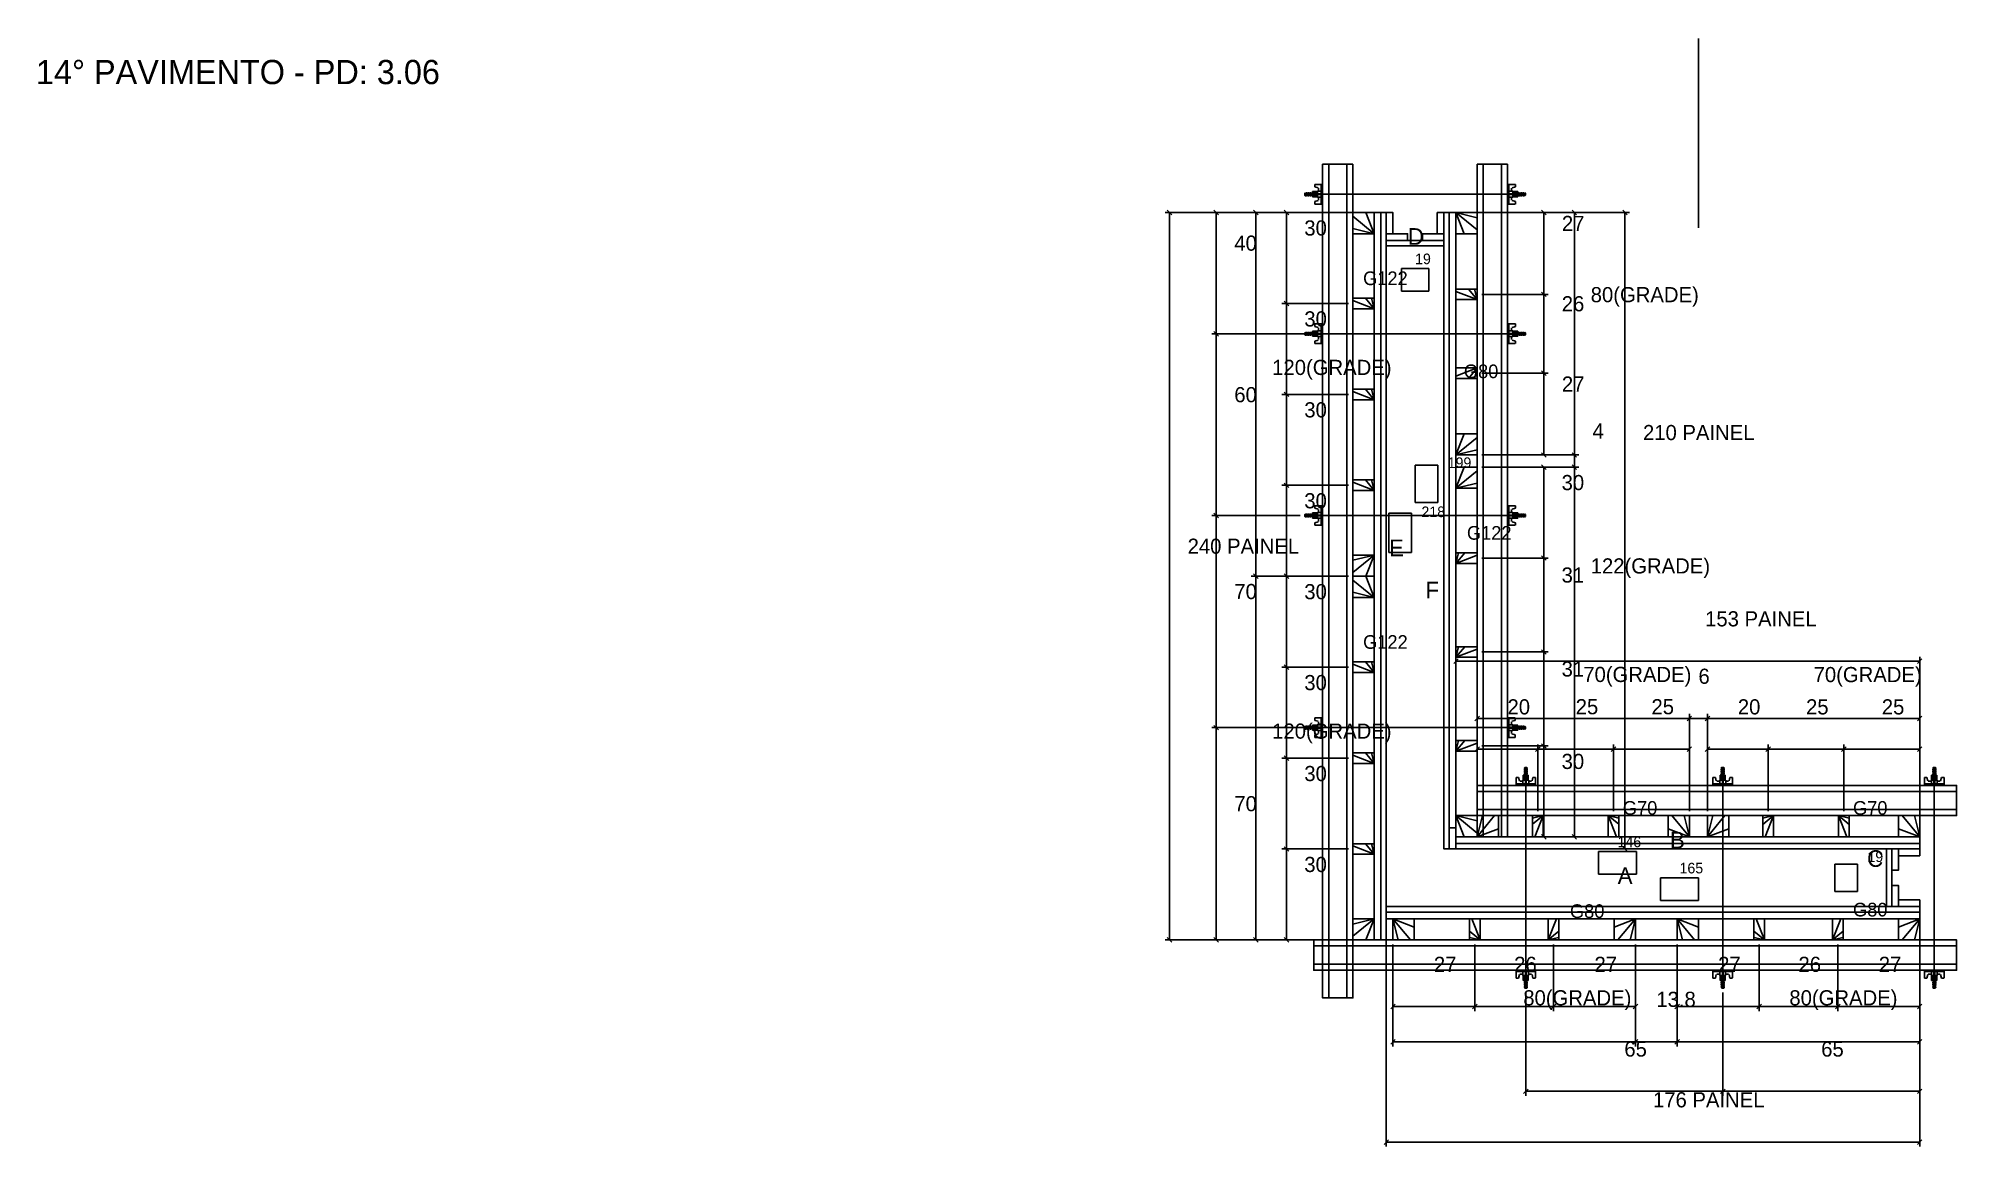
# Model space of a CAD drawing. Header units: metres. Extents: x 2860 to 8134, y 3931 to 5810.
# Drawn here: x 6868 to 8134, y 5078 to 5810 of the extents above; entities that cross this region are included whole.
import ezdxf

# ---------------------------------------------------------------- set-up
doc = ezdxf.new("R2010")
doc.units = ezdxf.units.M

msp = doc.modelspace()

# ---------------------------------------------------------------- texts
at = {"layer": 'COTA', "color": 241}
for s, p in [('30', (7703.2, 5679.6)), ('27', (7873.2, 5682.6)), ('40', (7657, 5669.6)), ('80(GRADE)', (7892.2, 5635.6)), ('26', (7873.1, 5629.6)), ('30', (7703.2, 5619.6)), ('120(GRADE)', (7682, 5587.6)), ('27', (7873.2, 5576.6)), ('60', (7657, 5569.6)), ('30', (7703.2, 5559.6)), ('4', (7893.4, 5545.6)), ('210 PAINEL', (7926.7, 5544.6)), ('30', (7873, 5511.6)), ('30', (7703.2, 5499.6)), ('240 PAINEL', (7626.2, 5469.6)), ('31', (7873, 5450.6)), ('122(GRADE)', (7892.2, 5456.6)), ('70', (7657, 5439.7)), ('30', (7703.2, 5439.6)), ('153 PAINEL', (7967.7, 5421.7)), ('31', (7873, 5388.6)), ('70(GRADE)', (7887.3, 5385)), ('6', (7963.3, 5383.8)), ('70(GRADE)', (8039.3, 5384.9)), ('30', (7703.2, 5379.6)), ('20', (7837.3, 5363.6)), ('25', (7882.3, 5363.7)), ('25', (7932.3, 5363.7)), ('20', (7989.3, 5363.6)), ('25', (8034.3, 5363.6)), ('25', (8084.3, 5363.6)), ('120(GRADE)', (7682, 5347.6)), ('30', (7703.2, 5319.6)), ('30', (7873, 5327.6)), ('70', (7657, 5299.7)), ('30', (7703.2, 5259.6)), ('27', (7788.7, 5193.7)), ('26', (7841.7, 5193.7)), ('27', (7894.7, 5193.7)), ('27', (7976.3, 5193.7)), ('26', (8029.3, 5193.7)), ('27', (8082.3, 5193.7)), ('80(GRADE)', (7847.7, 5171.6)), ('13.8', (7935.5, 5170.6)), ('80(GRADE)', (8023.3, 5171.6)), ('65', (7914.4, 5137.8)), ('65', (8044.3, 5137.8)), ('176 PAINEL', (7933.3, 5104.3))]:
    msp.add_text(s, height=10, dxfattribs=at).set_placement(p)
at = {"layer": 'COTA', "color": 1}
for s, p in [('19', (7776.3, 5660.7)), ('199', (7797.8, 5526.2)), ('218', (7780.5, 5493.8)), ('146', (7909.9, 5276)), ('19', (8074.8, 5266.2)), ('165', (7950.8, 5258.7))]:
    msp.add_text(s, height=7, dxfattribs=at).set_placement(p)
at = {"layer": 'NOMENCLATURA', "color": 2}
msp.add_text('14° PAVIMENTO - PD: 3.06', height=16, dxfattribs=at).set_placement((6866.2, 5779.5))
at = {"layer": 'TEXTO_GERAL', "color": 7}
for s, p in [('D', (7771.5, 5673.5)), ('E', (7759.1, 5468)), ('F', (7783.1, 5440.2)), ('B', (7944.5, 5275.2)), ('C', (8074.6, 5263)), ('A', (7910, 5251.7))]:
    msp.add_text(s, height=11, dxfattribs=at).set_placement(p)
at = {"layer": 'TEXTO_GERAL'}
for s, p in [('G122', (7742, 5646.9)), ('G80', (7808.5, 5585.5)), ('G122', (7810.5, 5478.9)), ('G122', (7742, 5406.9)), ('G70', (7913.4, 5297.4)), ('G70', (8065.3, 5297.4)), ('G80', (7878.5, 5229.3)), ('G80', (8065.3, 5230.3))]:
    msp.add_text(s, height=9, dxfattribs=at).set_placement(p)

# ---------------------------------------------------------------- linework, layer by layer
at = {"layer": 'CHAPA', "color": 1}
for p, q in [((7757.3, 5236.8), (7757.3, 5228.8)), ((7757.3, 5228.8), (7761.1, 5228.8))]:
    msp.add_line(p, q, dxfattribs=at)
for points in [[(7753.7, 5214.8), (7757.3, 5214.8), (7757.3, 5694.8), (7753.7, 5694.8), (7753.7, 5214.8)], [(7795.3, 5694.8), (7795.3, 5274.8), (7798.9, 5274.8), (7798.9, 5694.8), (7795.3, 5694.8)], [(7757.3, 5672.8), (7757.3, 5676.4), (7795.3, 5676.4), (7795.3, 5672.8), (7757.3, 5672.8)], [(7803.3, 5274.8), (8109.3, 5274.8), (8109.3, 5278.4), (7803.3, 5278.4), (7803.3, 5274.8)], [(8090.9, 5236.8), (8087.3, 5236.8), (8087.3, 5274.8), (8090.9, 5274.8), (8090.9, 5236.8)], [(7757.3, 5236.8), (8109.3, 5236.8), (8109.3, 5233.2), (7757.3, 5233.2), (7757.3, 5236.8)]]:
    msp.add_lwpolyline(points, dxfattribs=at)
at = {"layer": 'CONCRETO', "color": 2}
msp.add_lwpolyline([(8087.3, 5236.8), (8087.3, 5274.8), (7795.3, 5274.8), (7795.3, 5672.8), (7757.3, 5672.8), (7757.3, 5236.8), (8087.3, 5236.8)], dxfattribs=at)
at = {"layer": 'COTA', "color": 241}
for p, q in [((7754.3, 5694.8), (7611.3, 5694.8)), ((7614.3, 5694.8), (7614.3, 5214.8)), ((7732.3, 5694.8), (7642.1, 5694.8)), ((7645.1, 5694.8), (7645.1, 5614.8)), ((7732.3, 5694.8), (7668.2, 5694.8)), ((7671.2, 5694.8), (7671.2, 5454.8)), ((7732.3, 5694.8), (7688.4, 5694.8)), ((7691.4, 5634.8), (7691.4, 5694.8)), ((7806.3, 5694.8), (7917.8, 5694.8)), ((7820.3, 5694.8), (7884.4, 5694.8)), ((7820.3, 5694.8), (7864.2, 5694.8)), ((7861.2, 5694.8), (7861.2, 5640.8)), ((7881.4, 5534.8), (7881.4, 5694.8)), ((7914.8, 5694.8), (7914.8, 5274.8)), ((7732.3, 5634.8), (7688.4, 5634.8)), ((7732.3, 5634.8), (7688.4, 5634.8)), ((7691.4, 5574.8), (7691.4, 5634.8)), ((7820.3, 5640.8), (7864.2, 5640.8)), ((7820.3, 5640.8), (7864.2, 5640.8)), ((7861.2, 5640.8), (7861.2, 5588.8)), ((7712.3, 5614.8), (7642.1, 5614.8)), ((7712.3, 5614.8), (7642.1, 5614.8)), ((7645.1, 5614.8), (7645.1, 5494.8)), ((7820.3, 5588.8), (7864.2, 5588.8)), ((7820.3, 5588.8), (7864.2, 5588.8)), ((7861.2, 5588.8), (7861.2, 5534.8)), ((7732.3, 5574.8), (7688.4, 5574.8)), ((7732.3, 5574.8), (7688.4, 5574.8)), ((7691.4, 5514.8), (7691.4, 5574.8)), ((7820.3, 5534.8), (7884.4, 5534.8)), ((7820.3, 5534.8), (7864.2, 5534.8)), ((7820.3, 5534.8), (7884.4, 5534.8)), ((7881.4, 5526.8), (7881.4, 5534.8)), ((7820.3, 5526.8), (7884.4, 5526.8)), ((7820.3, 5526.8), (7864.2, 5526.8)), ((7820.3, 5526.8), (7884.4, 5526.8)), ((7861.2, 5466.8), (7861.2, 5526.8)), ((7881.4, 5526.8), (7881.4, 5282.8)), ((7732.3, 5514.8), (7688.4, 5514.8)), ((7732.3, 5514.8), (7688.4, 5514.8)), ((7691.4, 5454.8), (7691.4, 5514.8)), ((7700.5, 5494.8), (7642.1, 5494.8)), ((7700.5, 5494.8), (7642.1, 5494.8)), ((7645.1, 5494.8), (7645.1, 5354.9)), ((7820.3, 5466.8), (7864.2, 5466.8)), ((7820.3, 5466.8), (7864.2, 5466.8)), ((7861.2, 5404.8), (7861.2, 5466.8)), ((7732.3, 5454.8), (7668.2, 5454.8)), ((7732.3, 5454.8), (7668.2, 5454.8)), ((7671.2, 5454.8), (7671.2, 5214.8)), ((7732.3, 5454.8), (7688.4, 5454.8)), ((7732.3, 5454.8), (7688.4, 5454.8)), ((7691.4, 5394.8), (7691.4, 5454.8)), ((7732.3, 5394.8), (7688.4, 5394.8)), ((7732.3, 5394.8), (7688.4, 5394.8)), ((7691.4, 5334.8), (7691.4, 5394.8)), ((7803.3, 5277.8), (7803.3, 5401.7)), ((7803.3, 5398.7), (8109.3, 5398.7)), ((7820.3, 5404.8), (7864.2, 5404.8)), ((7820.3, 5404.8), (7864.2, 5404.8)), ((7861.2, 5342.8), (7861.2, 5404.8)), ((8109.3, 5277.8), (8109.3, 5401.7)), ((7712.3, 5354.9), (7642.1, 5354.9)), ((7712.3, 5354.9), (7642.1, 5354.9)), ((7645.1, 5354.9), (7645.1, 5214.8)), ((7817.3, 5299.8), (7817.3, 5363.9)), ((7957.3, 5360.9), (7817.3, 5360.9)), ((7957.3, 5299.8), (7957.3, 5363.9)), ((7957.3, 5299.8), (7957.3, 5363.9)), ((7969.3, 5360.9), (7957.3, 5360.9)), ((7969.3, 5299.8), (7969.3, 5363.9)), ((7969.3, 5299.8), (7969.3, 5363.9)), ((8109.3, 5360.9), (7969.3, 5360.9)), ((8109.3, 5299.8), (8109.3, 5363.9)), ((7817.3, 5299.8), (7817.3, 5343.7)), ((7820.3, 5342.8), (7864.2, 5342.8)), ((7820.3, 5342.8), (7864.2, 5342.8)), ((7857.3, 5299.8), (7857.3, 5343.7)), ((7857.3, 5299.8), (7857.3, 5343.7)), ((7861.2, 5282.8), (7861.2, 5342.8)), ((7907.3, 5299.8), (7907.3, 5343.7)), ((7907.3, 5299.8), (7907.3, 5343.7)), ((7957.3, 5299.8), (7957.3, 5343.7)), ((7969.3, 5299.8), (7969.3, 5343.7)), ((8009.3, 5299.8), (8009.3, 5343.7)), ((8009.3, 5299.8), (8009.3, 5343.7)), ((8059.3, 5299.8), (8059.3, 5343.7)), ((8059.3, 5299.8), (8059.3, 5343.7)), ((8109.3, 5299.8), (8109.3, 5343.7)), ((7732.3, 5334.8), (7688.4, 5334.8)), ((7732.3, 5334.8), (7688.4, 5334.8)), ((7691.4, 5274.8), (7691.4, 5334.8)), ((7817.3, 5340.7), (7857.3, 5340.7)), ((7857.3, 5340.7), (7907.3, 5340.7)), ((7907.3, 5340.7), (7957.3, 5340.7)), ((7969.3, 5340.7), (8009.3, 5340.7)), ((8009.3, 5340.7), (8059.3, 5340.7)), ((8059.3, 5340.7), (8109.3, 5340.7)), ((7820.3, 5282.8), (7864.2, 5282.8)), ((7820.3, 5282.8), (7884.4, 5282.8)), ((7732.3, 5274.8), (7688.4, 5274.8)), ((7732.3, 5274.8), (7688.4, 5274.8)), ((7691.4, 5214.8), (7691.4, 5274.8)), ((7806.3, 5274.8), (7917.8, 5274.8)), ((7757.3, 5225.8), (7757.3, 5078.4)), ((8109.3, 5225.8), (8109.3, 5078.4)), ((8109.3, 5225.8), (8109.3, 5111.9)), ((7754.3, 5214.8), (7611.3, 5214.8)), ((7732.3, 5214.8), (7642.1, 5214.8)), ((7732.3, 5214.8), (7668.2, 5214.8)), ((7732.3, 5214.8), (7688.4, 5214.8)), ((7761.7, 5211.8), (7761.7, 5144.5)), ((7761.7, 5211.8), (7761.7, 5167.8)), ((7815.7, 5211.8), (7815.7, 5167.8)), ((7815.7, 5211.8), (7815.7, 5167.8)), ((7867.7, 5211.8), (7867.7, 5167.8)), ((7867.7, 5211.8), (7867.7, 5167.8)), ((7921.7, 5211.8), (7921.7, 5167.8)), ((7921.7, 5211.8), (7921.7, 5144.5)), ((7921.7, 5211.8), (7921.7, 5144.5)), ((7949.3, 5211.8), (7949.3, 5144.5)), ((7949.3, 5211.8), (7949.3, 5144.5)), ((7949.3, 5211.8), (7949.3, 5167.8)), ((8003.3, 5211.8), (8003.3, 5167.8)), ((8003.3, 5211.8), (8003.3, 5167.8)), ((8055.3, 5211.8), (8055.3, 5167.8)), ((8055.3, 5211.8), (8055.3, 5167.8)), ((8109.3, 5211.8), (8109.3, 5167.8)), ((8109.3, 5211.8), (8109.3, 5144.5)), ((7849.4, 5180), (7849.4, 5111.9)), ((7979.4, 5180), (7979.4, 5111.9)), ((7979.4, 5180), (7979.4, 5111.9)), ((7761.7, 5170.8), (7815.7, 5170.8)), ((7815.7, 5170.8), (7867.7, 5170.8)), ((7867.7, 5170.8), (7921.7, 5170.8)), ((7949.3, 5170.8), (8003.3, 5170.8)), ((8003.3, 5170.8), (8055.3, 5170.8)), ((8055.3, 5170.8), (8109.3, 5170.8)), ((7921.7, 5147.5), (7761.7, 5147.5)), ((7921.7, 5147.5), (7949.3, 5147.5)), ((8109.3, 5147.5), (7949.3, 5147.5)), ((7979.4, 5114.9), (7849.4, 5114.9)), ((8109.3, 5114.9), (7979.4, 5114.9)), ((8109.3, 5081.4), (7757.3, 5081.4))]:
    msp.add_line(p, q, dxfattribs=at)
at = {"layer": 'COTA'}
for p, q in [((7615.8, 5693.3), (7612.8, 5696.3)), ((7646.6, 5693.3), (7643.6, 5696.3)), ((7672.7, 5693.3), (7669.7, 5696.3)), ((7692.9, 5693.3), (7689.9, 5696.3)), ((7862.7, 5693.3), (7859.7, 5696.3)), ((7882.9, 5693.3), (7879.9, 5696.3)), ((7916.3, 5693.3), (7913.3, 5696.3)), ((7689.9, 5636.3), (7692.9, 5633.3)), ((7692.9, 5633.3), (7689.9, 5636.3)), ((7862.7, 5639.3), (7859.7, 5642.3)), ((7859.7, 5642.3), (7862.7, 5639.3)), ((7643.6, 5616.3), (7646.6, 5613.3)), ((7646.6, 5613.3), (7643.6, 5616.3)), ((7862.7, 5587.3), (7859.7, 5590.3)), ((7859.7, 5590.3), (7862.7, 5587.3)), ((7692.9, 5573.3), (7689.9, 5576.3)), ((7689.9, 5576.3), (7692.9, 5573.3)), ((7859.7, 5536.3), (7862.7, 5533.3)), ((7882.9, 5533.3), (7879.9, 5536.3)), ((7879.9, 5536.3), (7882.9, 5533.3)), ((7862.7, 5525.3), (7859.7, 5528.3)), ((7879.9, 5528.3), (7882.9, 5525.3)), ((7882.9, 5525.3), (7879.9, 5528.3)), ((7689.9, 5516.3), (7692.9, 5513.3)), ((7692.9, 5513.3), (7689.9, 5516.3)), ((7646.6, 5493.3), (7643.6, 5496.3)), ((7643.6, 5496.3), (7646.6, 5493.3)), ((7672.7, 5453.3), (7669.7, 5456.3)), ((7669.7, 5456.3), (7672.7, 5453.3)), ((7692.9, 5453.3), (7689.9, 5456.3)), ((7689.9, 5456.3), (7692.9, 5453.3)), ((7859.7, 5468.3), (7862.7, 5465.3)), ((7862.7, 5465.3), (7859.7, 5468.3)), ((7859.7, 5406.3), (7862.7, 5403.3)), ((7862.7, 5403.3), (7859.7, 5406.3)), ((7689.9, 5396.3), (7692.9, 5393.3)), ((7692.9, 5393.3), (7689.9, 5396.3)), ((7804.8, 5400.2), (7801.8, 5397.2)), ((8107.8, 5397.2), (8110.8, 5400.2)), ((7643.6, 5356.4), (7646.6, 5353.4)), ((7646.6, 5353.4), (7643.6, 5356.4)), ((7818.8, 5362.4), (7815.8, 5359.4)), ((7955.8, 5359.4), (7958.8, 5362.4)), ((7958.8, 5362.4), (7955.8, 5359.4)), ((7967.8, 5359.4), (7970.8, 5362.4)), ((7970.8, 5362.4), (7967.8, 5359.4)), ((8107.8, 5359.4), (8110.8, 5362.4)), ((7818.8, 5342.2), (7815.8, 5339.2)), ((7855.8, 5339.2), (7858.8, 5342.2)), ((7858.8, 5342.2), (7855.8, 5339.2)), ((7862.7, 5341.3), (7859.7, 5344.3)), ((7859.7, 5344.3), (7862.7, 5341.3)), ((7908.8, 5342.2), (7905.8, 5339.2)), ((7905.8, 5339.2), (7908.8, 5342.2)), ((7955.8, 5339.2), (7958.8, 5342.2)), ((7970.8, 5342.2), (7967.8, 5339.2)), ((8010.8, 5342.2), (8007.8, 5339.2)), ((8007.8, 5339.2), (8010.8, 5342.2)), ((8057.8, 5339.2), (8060.8, 5342.2)), ((8060.8, 5342.2), (8057.8, 5339.2)), ((8107.8, 5339.2), (8110.8, 5342.2)), ((7689.9, 5336.3), (7692.9, 5333.3)), ((7692.9, 5333.3), (7689.9, 5336.3)), ((7859.7, 5284.3), (7862.7, 5281.3)), ((7879.9, 5284.3), (7882.9, 5281.3)), ((7692.9, 5273.3), (7689.9, 5276.3)), ((7689.9, 5276.3), (7692.9, 5273.3)), ((7913.3, 5276.3), (7916.3, 5273.3)), ((7612.8, 5216.3), (7615.8, 5213.3)), ((7643.6, 5216.3), (7646.6, 5213.3)), ((7669.7, 5216.3), (7672.7, 5213.3)), ((7689.9, 5216.3), (7692.9, 5213.3)), ((7763.2, 5172.3), (7760.2, 5169.3)), ((7817.2, 5172.3), (7814.2, 5169.3)), ((7814.2, 5169.3), (7817.2, 5172.3)), ((7866.2, 5169.3), (7869.2, 5172.3)), ((7869.2, 5172.3), (7866.2, 5169.3)), ((7920.2, 5169.3), (7923.2, 5172.3)), ((7950.8, 5172.3), (7947.8, 5169.3)), ((8004.8, 5172.3), (8001.8, 5169.3)), ((8001.8, 5169.3), (8004.8, 5172.3)), ((8053.8, 5169.3), (8056.8, 5172.3)), ((8056.8, 5172.3), (8053.8, 5169.3)), ((8107.8, 5169.3), (8110.8, 5172.3)), ((7763.2, 5149), (7760.2, 5146)), ((7920.2, 5146), (7923.2, 5149)), ((7923.2, 5149), (7920.2, 5146)), ((7947.8, 5146), (7950.8, 5149)), ((7950.8, 5149), (7947.8, 5146)), ((8107.8, 5146), (8110.8, 5149)), ((7850.9, 5116.4), (7847.9, 5113.4)), ((7977.9, 5113.4), (7980.9, 5116.4)), ((7980.9, 5116.4), (7977.9, 5113.4)), ((8107.8, 5113.4), (8110.8, 5116.4)), ((7758.8, 5082.9), (7755.8, 5079.9)), ((8107.8, 5079.9), (8110.8, 5082.9))]:
    msp.add_line(p, q, dxfattribs=at)
at = {"layer": 'COTA', "color": 180}
for p, q in [((7785.3, 5657.9), (7767.3, 5657.9)), ((7767.3, 5657.9), (7767.3, 5642.9)), ((7785.3, 5642.9), (7785.3, 5657.9)), ((7767.3, 5642.9), (7785.3, 5642.9)), ((7776.3, 5528.1), (7776.3, 5503.5)), ((7791.3, 5528.1), (7776.3, 5528.1)), ((7791.3, 5503.5), (7791.3, 5528.1)), ((7759, 5496.4), (7759, 5470.4)), ((7774, 5496.4), (7759, 5496.4)), ((7774, 5470.4), (7774, 5496.4)), ((7776.3, 5503.5), (7791.3, 5503.5)), ((7759, 5470.4), (7774, 5470.4)), ((7922.4, 5273.1), (7897.4, 5273.1)), ((7897.4, 5273.1), (7897.4, 5258.1)), ((7922.4, 5258.1), (7922.4, 5273.1)), ((7897.4, 5258.1), (7922.4, 5258.1)), ((7938.3, 5255.8), (7938.3, 5240.8)), ((7963.3, 5255.8), (7938.3, 5255.8)), ((7963.3, 5240.8), (7963.3, 5255.8)), ((8053.3, 5264.8), (8053.3, 5246.8)), ((8068.3, 5264.8), (8053.3, 5264.8)), ((8068.3, 5246.8), (8068.3, 5264.8)), ((8053.3, 5246.8), (8068.3, 5246.8)), ((7938.3, 5240.8), (7963.3, 5240.8))]:
    msp.add_line(p, q, dxfattribs=at)
at = {"layer": 'Hachura'}
for p, q in [((7714.4, 5713.3), (7710.2, 5713.3)), ((7710.2, 5713.3), (7710.2, 5711.7)), ((7710.2, 5711.7), (7712.4, 5711.1)), ((7712.6, 5710.8), (7712.6, 5708.8)), ((7714.4, 5700.4), (7714.4, 5713.3)), ((7714.4, 5713.3), (7715.3, 5713.3)), ((7714.4, 5713.2), (7715.3, 5713.2)), ((7714.4, 5713), (7715.3, 5713)), ((7714.4, 5712.7), (7715.3, 5712.7)), ((7714.4, 5712.2), (7715.3, 5712.2)), ((7714.4, 5711.3), (7715.3, 5711.3)), ((7714.4, 5709.9), (7715.3, 5709.9)), ((7715.3, 5713.3), (7715.3, 5700.4)), ((7715.3, 5712.4), (7715.3, 5704.6)), ((7838.2, 5713.3), (7837.3, 5713.3)), ((7837.3, 5713.3), (7837.3, 5700.4)), ((7838.2, 5713.2), (7837.3, 5713.2)), ((7838.2, 5713), (7837.3, 5713)), ((7838.2, 5712.7), (7837.3, 5712.7)), ((7837.3, 5712.4), (7837.3, 5704.6)), ((7838.2, 5712.2), (7837.3, 5712.2)), ((7838.2, 5711.3), (7837.3, 5711.3)), ((7838.2, 5709.9), (7837.3, 5709.9)), ((7838.2, 5713.3), (7842.5, 5713.3)), ((7838.2, 5700.4), (7838.2, 5713.3)), ((7840, 5710.8), (7840, 5708.8)), ((7842.5, 5711.7), (7840.3, 5711.1)), ((7842.5, 5713.3), (7842.5, 5711.7)), ((7703.8, 5707.8), (7703.5, 5707.5)), ((7703.5, 5706.2), (7703.5, 5707.5)), ((7703.8, 5705.9), (7703.5, 5706.2)), ((7703.8, 5707.3), (7704.2, 5707.9)), ((7704.4, 5707.9), (7703.8, 5706.8)), ((7703.8, 5707.5), (7704, 5707.8)), ((7704.5, 5707.8), (7703.8, 5706.5)), ((7703.8, 5707.8), (7703.8, 5705.9)), ((7704.2, 5705.9), (7703.8, 5705.9)), ((7704.2, 5705.8), (7705.3, 5707.9)), ((7704.2, 5705.9), (7705.1, 5707.8)), ((7704.2, 5705.9), (7705.1, 5707.8)), ((7705.6, 5707.9), (7704.5, 5705.7)), ((7704.5, 5707.8), (7705.1, 5707.8)), ((7705.6, 5707.8), (7704.7, 5705.9)), ((7705.3, 5705.9), (7704.7, 5705.9)), ((7705.3, 5705.9), (7706.3, 5707.8)), ((7705.4, 5705.8), (7706.5, 5707.9)), ((7706.3, 5707.8), (7705.6, 5707.8)), ((7706.7, 5707.9), (7705.7, 5705.7)), ((7706.8, 5707.8), (7705.8, 5705.9)), ((7706, 5705.9), (7705.8, 5705.9)), ((7706.5, 5705.9), (7705.8, 5705.9)), ((7706.5, 5705.9), (7707.4, 5707.8)), ((7706.6, 5705.8), (7707.7, 5707.9)), ((7707.9, 5707.9), (7706.8, 5705.7)), ((7707, 5707.8), (7706.8, 5707.8)), ((7708, 5707.8), (7707, 5705.9)), ((7707, 5707.8), (7707.4, 5707.8)), ((7707.6, 5705.9), (7707, 5705.9)), ((7707.6, 5705.9), (7708.6, 5707.8)), ((7708, 5707.8), (7708.6, 5707.8)), ((7708.6, 5707), (7708, 5705.7)), ((7708.6, 5706.8), (7708.2, 5705.9)), ((7708.6, 5705.9), (7708.2, 5705.9)), ((7708.6, 5708.6), (7708.6, 5705.2)), ((7711.8, 5708.6), (7708.6, 5708.6)), ((7708.6, 5707.8), (7711.8, 5707.8)), ((7708.6, 5706.2), (7711.8, 5706.2)), ((7708.6, 5705.2), (7711.8, 5705.2)), ((7708.7, 5708.6), (7708.7, 5705.2)), ((7710.2, 5702.1), (7712.4, 5702.7)), ((7710.2, 5700.4), (7710.2, 5702.1)), ((7715.3, 5700.4), (7710.2, 5700.4)), ((7711.8, 5708.8), (7711.8, 5708.6)), ((7711.8, 5705), (7711.8, 5708.8)), ((7711.8, 5708.8), (7711.8, 5708.6)), ((7711.8, 5708.8), (7714.4, 5708.8)), ((7714.4, 5705), (7711.8, 5705)), ((7712.4, 5707.1), (7714.4, 5707.1)), ((7714.4, 5706.6), (7712.4, 5706.6)), ((7712.6, 5703), (7712.6, 5705)), ((7714.4, 5706.9), (7714.4, 5705)), ((7714.4, 5706.9), (7715.3, 5706.9)), ((7714.4, 5705.6), (7714.4, 5706.2)), ((7714.4, 5700.4), (7714.4, 5705.6)), ((7714.4, 5703.8), (7715.3, 5703.8)), ((7714.4, 5702.4), (7715.3, 5702.4)), ((7714.4, 5701.6), (7715.3, 5701.6)), ((7714.4, 5701.1), (7715.3, 5701.1)), ((7714.4, 5700.8), (7715.3, 5700.8)), ((7714.4, 5700.6), (7715.3, 5700.6)), ((7714.5, 5707.9), (7715, 5707.9)), ((7714.7, 5705.9), (7714.5, 5705.9)), ((7715.2, 5705.9), (7714.7, 5705.9)), ((7838.2, 5706.9), (7837.3, 5706.9)), ((7838.2, 5703.8), (7837.3, 5703.8)), ((7838.2, 5702.4), (7837.3, 5702.4)), ((7838.2, 5701.6), (7837.3, 5701.6)), ((7838.2, 5701.1), (7837.3, 5701.1)), ((7838.2, 5700.8), (7837.3, 5700.8)), ((7838.2, 5700.6), (7837.3, 5700.6)), ((7837.3, 5700.4), (7842.4, 5700.4)), ((7837.5, 5705.9), (7837.9, 5705.9)), ((7838.1, 5707.9), (7837.7, 5707.9)), ((7837.9, 5705.9), (7838.1, 5705.9)), ((7840.8, 5708.8), (7838.2, 5708.8)), ((7840.2, 5707.1), (7838.2, 5707.1)), ((7838.2, 5706.9), (7838.2, 5705)), ((7838.2, 5706.6), (7840.2, 5706.6)), ((7838.2, 5705.6), (7838.2, 5706.2)), ((7838.2, 5700.4), (7838.2, 5705.6)), ((7838.2, 5705), (7840.8, 5705)), ((7840, 5703), (7840, 5705)), ((7842.5, 5702.1), (7840.3, 5702.7)), ((7840.8, 5708.8), (7840.8, 5708.6)), ((7840.8, 5708.8), (7840.8, 5708.6)), ((7840.8, 5705), (7840.8, 5708.8)), ((7840.8, 5708.6), (7844, 5708.6)), ((7844, 5707.8), (7840.8, 5707.8)), ((7844, 5706.2), (7840.8, 5706.2)), ((7844, 5705.2), (7840.8, 5705.2)), ((7842.5, 5700.4), (7842.5, 5702.1)), ((7844, 5708.6), (7844, 5705.2)), ((7844, 5708.6), (7844, 5705.2)), ((7845, 5705.9), (7844, 5707.8)), ((7844.7, 5707.8), (7844, 5707.8)), ((7844, 5707), (7844.7, 5705.7)), ((7844, 5706.8), (7844.5, 5705.9)), ((7844, 5705.9), (7844.5, 5705.9)), ((7844.7, 5707.9), (7845.8, 5705.7)), ((7844.7, 5707.8), (7845.6, 5705.9)), ((7846.1, 5705.8), (7845, 5707.9)), ((7845, 5705.9), (7845.6, 5705.9)), ((7845.6, 5707.8), (7845.2, 5707.8)), ((7846.1, 5705.9), (7845.2, 5707.8)), ((7845.6, 5707.8), (7845.8, 5707.8)), ((7845.8, 5707.8), (7846.8, 5705.9)), ((7845.9, 5707.9), (7847, 5705.7)), ((7847.2, 5705.8), (7846.1, 5707.9)), ((7846.1, 5705.9), (7846.8, 5705.9)), ((7846.3, 5707.8), (7847, 5707.8)), ((7847.3, 5705.9), (7846.3, 5707.8)), ((7846.6, 5705.9), (7846.8, 5705.9)), ((7847, 5707.8), (7848, 5705.9)), ((7847.1, 5707.9), (7848.1, 5705.7)), ((7848.4, 5705.8), (7847.3, 5707.9)), ((7847.3, 5705.9), (7848, 5705.9)), ((7848.5, 5705.9), (7847.5, 5707.8)), ((7848.5, 5705.9), (7847.5, 5707.8)), ((7848.1, 5707.8), (7847.5, 5707.8)), ((7848.1, 5707.8), (7848.8, 5706.5)), ((7848.2, 5707.9), (7848.8, 5706.8)), ((7848.8, 5707.3), (7848.5, 5707.9)), ((7848.5, 5705.9), (7848.8, 5705.9)), ((7848.8, 5707.5), (7848.7, 5707.8)), ((7848.8, 5707.8), (7849.1, 5707.5)), ((7848.8, 5707.8), (7848.8, 5705.9)), ((7848.8, 5705.9), (7849.1, 5706.2)), ((7849.1, 5706.2), (7849.1, 5707.5)), ((7710.1, 5621.3), (7710.1, 5619.6)), ((7714.4, 5621.3), (7710.1, 5621.3)), ((7714.4, 5621.3), (7715.3, 5621.3)), ((7714.4, 5608.4), (7714.4, 5621.3)), ((7714.4, 5621.1), (7715.3, 5621.1)), ((7714.4, 5620.9), (7715.3, 5620.9)), ((7715.3, 5621.3), (7715.3, 5608.4)), ((7838.2, 5621.3), (7837.3, 5621.3)), ((7837.3, 5621.3), (7837.3, 5608.4)), ((7838.2, 5621.1), (7837.3, 5621.1)), ((7838.2, 5620.9), (7837.3, 5620.9)), ((7838.2, 5608.4), (7838.2, 5621.3)), ((7838.2, 5621.3), (7842.5, 5621.3)), ((7842.5, 5621.3), (7842.5, 5619.6)), ((7703.8, 5615.7), (7703.5, 5615.4)), ((7703.5, 5614.1), (7703.5, 5615.4)), ((7703.8, 5613.8), (7703.5, 5614.1)), ((7703.8, 5615.2), (7704.2, 5615.9)), ((7704.4, 5615.8), (7703.8, 5614.7)), ((7703.8, 5615.4), (7704, 5615.7)), ((7704.5, 5615.7), (7703.8, 5614.4)), ((7703.8, 5615.7), (7703.8, 5613.8)), ((7704.1, 5613.8), (7703.8, 5613.8)), ((7704.1, 5613.8), (7705.1, 5615.7)), ((7704.1, 5613.8), (7705.1, 5615.7)), ((7704.2, 5613.7), (7705.3, 5615.9)), ((7705.6, 5615.8), (7704.5, 5613.7)), ((7704.5, 5615.7), (7705.1, 5615.7)), ((7705.6, 5615.7), (7704.7, 5613.8)), ((7705.3, 5613.8), (7704.7, 5613.8)), ((7705.3, 5613.8), (7706.3, 5615.7)), ((7705.4, 5613.7), (7706.5, 5615.9)), ((7706.7, 5615.8), (7705.6, 5613.7)), ((7706.3, 5615.7), (7705.6, 5615.7)), ((7706.8, 5615.7), (7705.8, 5613.8)), ((7706, 5613.8), (7705.8, 5613.8)), ((7706.5, 5613.8), (7705.8, 5613.8)), ((7706.5, 5613.8), (7707.4, 5615.7)), ((7706.6, 5613.7), (7707.6, 5615.9)), ((7707.9, 5615.8), (7706.8, 5613.7)), ((7707, 5615.7), (7706.8, 5615.7)), ((7708, 5615.7), (7707, 5613.8)), ((7707, 5615.7), (7707.4, 5615.7)), ((7707.6, 5613.8), (7707, 5613.8)), ((7707.6, 5613.8), (7708.6, 5615.7)), ((7708, 5615.7), (7708.6, 5615.7)), ((7708.6, 5614.9), (7708, 5613.7)), ((7708.6, 5614.7), (7708.1, 5613.8)), ((7708.6, 5613.8), (7708.1, 5613.8)), ((7708.6, 5616.5), (7708.6, 5613.1)), ((7711.8, 5616.5), (7708.6, 5616.5)), ((7708.6, 5615.7), (7711.8, 5615.7)), ((7708.6, 5614.2), (7711.8, 5614.2)), ((7708.6, 5613.1), (7711.8, 5613.1)), ((7708.7, 5616.5), (7708.7, 5613.1)), ((7710.1, 5619.6), (7712.4, 5619)), ((7710.1, 5610), (7712.4, 5610.6)), ((7710.1, 5608.4), (7710.1, 5610)), ((7715.3, 5608.4), (7710.2, 5608.4)), ((7711.8, 5616.7), (7711.8, 5616.5)), ((7711.8, 5612.9), (7711.8, 5616.7)), ((7711.8, 5616.7), (7714.4, 5616.7)), ((7711.8, 5616.7), (7711.8, 5616.5)), ((7714.4, 5612.9), (7711.8, 5612.9)), ((7712.4, 5615), (7714.4, 5615)), ((7714.4, 5614.5), (7712.4, 5614.5)), ((7712.6, 5618.7), (7712.6, 5616.7)), ((7712.6, 5610.9), (7712.6, 5612.9)), ((7714.4, 5620.6), (7715.3, 5620.6)), ((7714.4, 5620.1), (7715.3, 5620.1)), ((7714.4, 5619.3), (7715.3, 5619.3)), ((7714.4, 5617.8), (7715.3, 5617.8)), ((7714.4, 5614.8), (7715.3, 5614.8)), ((7714.4, 5614.8), (7714.4, 5612.9)), ((7714.4, 5613.5), (7714.4, 5614.2)), ((7714.4, 5608.4), (7714.4, 5613.5)), ((7714.4, 5611.8), (7715.3, 5611.8)), ((7714.4, 5610.3), (7715.3, 5610.3)), ((7714.4, 5609.5), (7715.3, 5609.5)), ((7714.4, 5609), (7715.3, 5609)), ((7714.4, 5608.7), (7715.3, 5608.7)), ((7714.4, 5608.5), (7715.3, 5608.5)), ((7714.5, 5615.8), (7715, 5615.8)), ((7714.7, 5613.8), (7714.5, 5613.8)), ((7715.2, 5613.8), (7714.7, 5613.8)), ((7715.3, 5620.3), (7715.3, 5612.5)), ((7838.2, 5620.6), (7837.3, 5620.6)), ((7837.3, 5620.3), (7837.3, 5612.5)), ((7838.2, 5620.1), (7837.3, 5620.1)), ((7838.2, 5619.3), (7837.3, 5619.3)), ((7838.2, 5617.8), (7837.3, 5617.8)), ((7838.2, 5614.8), (7837.3, 5614.8)), ((7838.2, 5611.8), (7837.3, 5611.8)), ((7838.2, 5610.3), (7837.3, 5610.3)), ((7838.2, 5609.5), (7837.3, 5609.5)), ((7838.2, 5609), (7837.3, 5609)), ((7838.2, 5608.7), (7837.3, 5608.7)), ((7838.2, 5608.5), (7837.3, 5608.5)), ((7837.3, 5608.4), (7842.4, 5608.4)), ((7837.5, 5613.8), (7837.9, 5613.8)), ((7838.1, 5615.8), (7837.6, 5615.8)), ((7837.9, 5613.8), (7838.1, 5613.8)), ((7840.8, 5616.7), (7838.2, 5616.7)), ((7840.2, 5615), (7838.2, 5615)), ((7838.2, 5614.8), (7838.2, 5612.9)), ((7838.2, 5614.5), (7840.2, 5614.5)), ((7838.2, 5613.5), (7838.2, 5614.2)), ((7838.2, 5608.4), (7838.2, 5613.5)), ((7838.2, 5612.9), (7840.8, 5612.9)), ((7840, 5618.7), (7840, 5616.7)), ((7840, 5610.9), (7840, 5612.9)), ((7842.5, 5619.6), (7840.3, 5619)), ((7842.5, 5610), (7840.3, 5610.6)), ((7840.8, 5616.7), (7840.8, 5616.5)), ((7840.8, 5612.9), (7840.8, 5616.7)), ((7840.8, 5616.7), (7840.8, 5616.5)), ((7840.8, 5616.5), (7844, 5616.5)), ((7844, 5615.7), (7840.8, 5615.7)), ((7844, 5614.2), (7840.8, 5614.2)), ((7844, 5613.1), (7840.8, 5613.1)), ((7842.5, 5608.4), (7842.5, 5610)), ((7843.9, 5616.5), (7843.9, 5613.1)), ((7844, 5616.5), (7844, 5613.1)), ((7844.7, 5615.7), (7844, 5615.7)), ((7845, 5613.8), (7844, 5615.7)), ((7844, 5614.9), (7844.6, 5613.7)), ((7844, 5614.7), (7844.5, 5613.8)), ((7844, 5613.8), (7844.5, 5613.8)), ((7844.7, 5615.8), (7845.8, 5613.7)), ((7844.7, 5615.7), (7845.6, 5613.8)), ((7846, 5613.7), (7845, 5615.9)), ((7845, 5613.8), (7845.6, 5613.8)), ((7846.1, 5613.8), (7845.2, 5615.7)), ((7845.6, 5615.7), (7845.2, 5615.7)), ((7845.6, 5615.7), (7845.8, 5615.7)), ((7845.8, 5615.7), (7846.8, 5613.8)), ((7845.9, 5615.8), (7847, 5613.7)), ((7847.2, 5613.7), (7846.1, 5615.9)), ((7846.1, 5613.8), (7846.8, 5613.8)), ((7846.3, 5615.7), (7847, 5615.7)), ((7847.3, 5613.8), (7846.3, 5615.7)), ((7846.6, 5613.8), (7846.8, 5613.8)), ((7847, 5615.7), (7847.9, 5613.8)), ((7847.1, 5615.8), (7848.1, 5613.7)), ((7848.4, 5613.7), (7847.3, 5615.9)), ((7847.3, 5613.8), (7847.9, 5613.8)), ((7848.5, 5613.8), (7847.5, 5615.7)), ((7848.1, 5615.7), (7847.5, 5615.7)), ((7848.5, 5613.8), (7847.5, 5615.7)), ((7848.1, 5615.7), (7848.8, 5614.4)), ((7848.2, 5615.8), (7848.8, 5614.7)), ((7848.8, 5615.2), (7848.4, 5615.9)), ((7848.5, 5613.8), (7848.8, 5613.8)), ((7848.8, 5615.4), (7848.7, 5615.7)), ((7848.8, 5615.7), (7848.8, 5613.8)), ((7848.8, 5615.7), (7849.1, 5615.4)), ((7848.8, 5613.8), (7849.1, 5614.1)), ((7849.1, 5614.1), (7849.1, 5615.4)), ((7703.8, 5495.8), (7703.5, 5495.5)), ((7703.5, 5494.2), (7703.5, 5495.5)), ((7703.8, 5493.9), (7703.5, 5494.2)), ((7703.8, 5495.3), (7704.2, 5496)), ((7704.4, 5495.9), (7703.8, 5494.8)), ((7703.8, 5495.5), (7704, 5495.8)), ((7703.8, 5495.8), (7703.8, 5493.9)), ((7704.5, 5495.8), (7703.8, 5494.5)), ((7704.1, 5493.9), (7705.1, 5495.8)), ((7704.1, 5493.9), (7705.1, 5495.8)), ((7704.2, 5493.8), (7705.3, 5496)), ((7705.6, 5495.9), (7704.5, 5493.8)), ((7704.5, 5495.8), (7705.1, 5495.8)), ((7705.6, 5495.8), (7704.7, 5493.9)), ((7705.3, 5493.9), (7706.3, 5495.8)), ((7705.4, 5493.8), (7706.5, 5496)), ((7706.7, 5495.9), (7705.6, 5493.8)), ((7706.3, 5495.8), (7705.6, 5495.8)), ((7706.8, 5495.8), (7705.8, 5493.9)), ((7706.5, 5493.9), (7707.4, 5495.8)), ((7706.6, 5493.8), (7707.6, 5496)), ((7707.9, 5495.9), (7706.8, 5493.8)), ((7707, 5495.8), (7706.8, 5495.8)), ((7708, 5495.8), (7707, 5493.9)), ((7707, 5495.8), (7707.4, 5495.8)), ((7707.6, 5493.9), (7708.6, 5495.8)), ((7708, 5495.8), (7708.6, 5495.8)), ((7708.6, 5495), (7708, 5493.8)), ((7708.6, 5494.8), (7708.1, 5493.9)), ((7711.8, 5496.6), (7708.6, 5496.6)), ((7708.6, 5496.6), (7708.6, 5493.2)), ((7708.6, 5495.8), (7711.8, 5495.8)), ((7708.6, 5494.2), (7711.8, 5494.2)), ((7708.7, 5496.6), (7708.7, 5493.2)), ((7710.1, 5501.3), (7710.1, 5499.7)), ((7714.4, 5501.3), (7710.1, 5501.3)), ((7710.1, 5499.7), (7712.4, 5499.1)), ((7711.8, 5496.8), (7711.8, 5496.6)), ((7711.8, 5496.8), (7711.8, 5496.6)), ((7711.8, 5493), (7711.8, 5496.8)), ((7711.8, 5496.8), (7714.4, 5496.8)), ((7712.4, 5495.1), (7714.4, 5495.1)), ((7714.4, 5494.6), (7712.4, 5494.6)), ((7712.6, 5498.8), (7712.6, 5496.8)), ((7714.4, 5488.4), (7714.4, 5501.3)), ((7714.4, 5501.3), (7715.3, 5501.3)), ((7714.4, 5501.2), (7715.3, 5501.2)), ((7714.4, 5501), (7715.3, 5501)), ((7714.4, 5500.7), (7715.3, 5500.7)), ((7714.4, 5500.2), (7715.3, 5500.2)), ((7714.4, 5499.4), (7715.3, 5499.4)), ((7714.4, 5497.9), (7715.3, 5497.9)), ((7714.4, 5494.9), (7715.3, 5494.9)), ((7714.4, 5494.9), (7714.4, 5493)), ((7714.4, 5493.6), (7714.4, 5494.2)), ((7714.5, 5495.9), (7715, 5495.9)), ((7715.3, 5501.3), (7715.3, 5488.4)), ((7715.3, 5500.4), (7715.3, 5492.6)), ((7838.2, 5501.3), (7837.3, 5501.3)), ((7837.3, 5501.3), (7837.3, 5488.4)), ((7838.2, 5501.2), (7837.3, 5501.2)), ((7838.2, 5501), (7837.3, 5501)), ((7838.2, 5500.7), (7837.3, 5500.7)), ((7837.3, 5500.4), (7837.3, 5492.6)), ((7838.2, 5500.2), (7837.3, 5500.2)), ((7838.2, 5499.4), (7837.3, 5499.4)), ((7838.2, 5497.9), (7837.3, 5497.9)), ((7838.2, 5494.9), (7837.3, 5494.9)), ((7838.1, 5495.9), (7837.6, 5495.9)), ((7838.2, 5501.3), (7842.5, 5501.3)), ((7838.2, 5488.4), (7838.2, 5501.3)), ((7840.8, 5496.8), (7838.2, 5496.8)), ((7840.2, 5495.1), (7838.2, 5495.1)), ((7838.2, 5494.9), (7838.2, 5493)), ((7838.2, 5494.6), (7840.2, 5494.6)), ((7838.2, 5493.6), (7838.2, 5494.2)), ((7840, 5498.8), (7840, 5496.8)), ((7842.5, 5499.7), (7840.3, 5499.1)), ((7840.8, 5496.8), (7840.8, 5496.6)), ((7840.8, 5496.8), (7840.8, 5496.6)), ((7840.8, 5493), (7840.8, 5496.8)), ((7840.8, 5496.6), (7844, 5496.6)), ((7844, 5495.8), (7840.8, 5495.8)), ((7844, 5494.2), (7840.8, 5494.2)), ((7842.5, 5501.3), (7842.5, 5499.7)), ((7843.9, 5496.6), (7843.9, 5493.2)), ((7844, 5496.6), (7844, 5493.2)), ((7844.7, 5495.8), (7844, 5495.8)), ((7845, 5493.9), (7844, 5495.8)), ((7844, 5495), (7844.6, 5493.8)), ((7844, 5494.8), (7844.5, 5493.9)), ((7844.7, 5495.9), (7845.8, 5493.8)), ((7844.7, 5495.8), (7845.6, 5493.9)), ((7846, 5493.8), (7845, 5496)), ((7846.1, 5493.9), (7845.2, 5495.8)), ((7845.6, 5495.8), (7845.2, 5495.8)), ((7845.6, 5495.8), (7845.8, 5495.8)), ((7845.8, 5495.8), (7846.8, 5493.9)), ((7845.9, 5495.9), (7847, 5493.8)), ((7847.2, 5493.8), (7846.1, 5496)), ((7847.3, 5493.9), (7846.3, 5495.8)), ((7846.3, 5495.8), (7847, 5495.8)), ((7847, 5495.8), (7847.9, 5493.9)), ((7847.1, 5495.9), (7848.1, 5493.8)), ((7848.4, 5493.8), (7847.3, 5496)), ((7848.5, 5493.9), (7847.5, 5495.8)), ((7848.5, 5493.9), (7847.5, 5495.8)), ((7848.1, 5495.8), (7847.5, 5495.8)), ((7848.1, 5495.8), (7848.8, 5494.5)), ((7848.2, 5495.9), (7848.8, 5494.8)), ((7848.8, 5495.3), (7848.4, 5496)), ((7848.8, 5495.5), (7848.7, 5495.8)), ((7848.8, 5495.8), (7848.8, 5493.9)), ((7848.8, 5495.8), (7849.1, 5495.5)), ((7848.8, 5493.9), (7849.1, 5494.2)), ((7849.1, 5494.2), (7849.1, 5495.5)), ((7704.1, 5493.9), (7703.8, 5493.9)), ((7705.3, 5493.9), (7704.7, 5493.9)), ((7706.5, 5493.9), (7705.8, 5493.9)), ((7706, 5493.9), (7705.8, 5493.9)), ((7707.6, 5493.9), (7707, 5493.9)), ((7708.6, 5493.9), (7708.1, 5493.9)), ((7708.6, 5493.2), (7711.8, 5493.2)), ((7710.1, 5490.1), (7712.4, 5490.7)), ((7710.1, 5488.4), (7710.1, 5490.1)), ((7715.3, 5488.4), (7710.2, 5488.4)), ((7714.4, 5493), (7711.8, 5493)), ((7712.6, 5491), (7712.6, 5493)), ((7714.4, 5488.4), (7714.4, 5493.6)), ((7714.4, 5491.9), (7715.3, 5491.9)), ((7714.4, 5490.4), (7715.3, 5490.4)), ((7714.4, 5489.6), (7715.3, 5489.6)), ((7714.4, 5489.1), (7715.3, 5489.1)), ((7714.4, 5488.8), (7715.3, 5488.8)), ((7714.4, 5488.6), (7715.3, 5488.6)), ((7714.7, 5493.9), (7714.5, 5493.9)), ((7715.2, 5493.9), (7714.7, 5493.9)), ((7838.2, 5491.9), (7837.3, 5491.9)), ((7838.2, 5490.4), (7837.3, 5490.4)), ((7838.2, 5489.6), (7837.3, 5489.6)), ((7838.2, 5489.1), (7837.3, 5489.1)), ((7838.2, 5488.8), (7837.3, 5488.8)), ((7838.2, 5488.6), (7837.3, 5488.6)), ((7837.3, 5488.4), (7842.4, 5488.4)), ((7837.5, 5493.9), (7837.9, 5493.9)), ((7837.9, 5493.9), (7838.1, 5493.9)), ((7838.2, 5488.4), (7838.2, 5493.6)), ((7838.2, 5493), (7840.8, 5493)), ((7840, 5491), (7840, 5493)), ((7842.5, 5490.1), (7840.3, 5490.7)), ((7844, 5493.2), (7840.8, 5493.2)), ((7842.5, 5488.4), (7842.5, 5490.1)), ((7844, 5493.9), (7844.5, 5493.9)), ((7845, 5493.9), (7845.6, 5493.9)), ((7846.1, 5493.9), (7846.8, 5493.9)), ((7846.6, 5493.9), (7846.8, 5493.9)), ((7847.3, 5493.9), (7847.9, 5493.9)), ((7848.5, 5493.9), (7848.8, 5493.9)), ((7703.8, 5355.8), (7703.5, 5355.5)), ((7703.5, 5354.2), (7703.5, 5355.5)), ((7703.8, 5355.3), (7704.1, 5356)), ((7704.4, 5355.9), (7703.8, 5354.8)), ((7703.8, 5355.8), (7703.8, 5353.9)), ((7704.4, 5355.8), (7703.8, 5354.5)), ((7703.8, 5355.5), (7703.9, 5355.8)), ((7704.1, 5353.9), (7705.1, 5355.8)), ((7704.1, 5353.9), (7705.1, 5355.8)), ((7704.2, 5353.8), (7705.3, 5356)), ((7704.4, 5355.8), (7705.1, 5355.8)), ((7705.5, 5355.9), (7704.5, 5353.8)), ((7705.6, 5355.8), (7704.6, 5353.9)), ((7705.3, 5353.9), (7706.2, 5355.8)), ((7705.4, 5353.8), (7706.5, 5356)), ((7706.7, 5355.9), (7705.6, 5353.8)), ((7706.2, 5355.8), (7705.6, 5355.8)), ((7706.8, 5355.8), (7705.8, 5353.9)), ((7706.4, 5353.9), (7707.4, 5355.8)), ((7706.5, 5353.8), (7707.6, 5356)), ((7707.8, 5355.9), (7706.8, 5353.8)), ((7707, 5355.8), (7706.8, 5355.8)), ((7707.9, 5355.8), (7707, 5353.9)), ((7707, 5355.8), (7707.4, 5355.8)), ((7707.6, 5353.9), (7708.6, 5355.8)), ((7707.9, 5355.8), (7708.6, 5355.8)), ((7708.6, 5355), (7707.9, 5353.8)), ((7708.6, 5354.8), (7708.1, 5353.9)), ((7708.6, 5356.6), (7708.6, 5353.2)), ((7708.6, 5356.6), (7708.6, 5353.2)), ((7711.8, 5356.6), (7708.6, 5356.6)), ((7708.6, 5355.8), (7711.8, 5355.8)), ((7714.4, 5361.3), (7710.1, 5361.3)), ((7710.1, 5361.3), (7710.1, 5359.7)), ((7710.1, 5359.7), (7712.3, 5359.1)), ((7711.8, 5356.8), (7714.4, 5356.8)), ((7711.8, 5356.8), (7711.8, 5356.6)), ((7711.8, 5356.8), (7711.8, 5356.6)), ((7711.8, 5353), (7711.8, 5356.8)), ((7712.4, 5355.1), (7714.4, 5355.1)), ((7712.6, 5358.8), (7712.6, 5356.8)), ((7714.4, 5348.4), (7714.4, 5361.3)), ((7714.4, 5361.3), (7715.3, 5361.3)), ((7714.4, 5361.2), (7715.3, 5361.2)), ((7714.4, 5361), (7715.3, 5361)), ((7714.4, 5360.7), (7715.3, 5360.7)), ((7714.4, 5360.2), (7715.3, 5360.2)), ((7714.4, 5359.4), (7715.3, 5359.4)), ((7714.4, 5357.9), (7715.3, 5357.9)), ((7714.4, 5354.9), (7715.3, 5354.9)), ((7714.4, 5354.9), (7714.4, 5353)), ((7714.5, 5355.9), (7714.9, 5355.9)), ((7715.3, 5361.3), (7715.3, 5348.4)), ((7715.3, 5360.4), (7715.3, 5352.6)), ((7838.2, 5361.3), (7837.3, 5361.3)), ((7837.3, 5361.3), (7837.3, 5348.4)), ((7838.2, 5361.2), (7837.3, 5361.2)), ((7838.2, 5361), (7837.3, 5361)), ((7838.2, 5360.7), (7837.3, 5360.7)), ((7837.3, 5360.4), (7837.3, 5352.6)), ((7838.2, 5360.2), (7837.3, 5360.2)), ((7838.2, 5359.4), (7837.3, 5359.4)), ((7838.2, 5357.9), (7837.3, 5357.9)), ((7838.2, 5354.9), (7837.3, 5354.9)), ((7838.1, 5355.9), (7837.6, 5355.9)), ((7838.2, 5361.3), (7842.4, 5361.3)), ((7838.2, 5348.4), (7838.2, 5361.3)), ((7840.8, 5356.8), (7838.2, 5356.8)), ((7840.2, 5355.1), (7838.2, 5355.1)), ((7838.2, 5354.9), (7838.2, 5353)), ((7840, 5358.8), (7840, 5356.8)), ((7842.4, 5359.7), (7840.2, 5359.1)), ((7840.8, 5356.8), (7840.8, 5356.6)), ((7840.8, 5356.8), (7840.8, 5356.6)), ((7840.8, 5353), (7840.8, 5356.8)), ((7840.8, 5356.6), (7844, 5356.6)), ((7844, 5355.8), (7840.8, 5355.8)), ((7842.4, 5361.3), (7842.4, 5359.7)), ((7843.9, 5356.6), (7843.9, 5353.2)), ((7844, 5356.6), (7844, 5353.2)), ((7844.6, 5355.8), (7844, 5355.8)), ((7845, 5353.9), (7844, 5355.8)), ((7844, 5355), (7844.6, 5353.8)), ((7844, 5354.8), (7844.4, 5353.9)), ((7844.6, 5355.8), (7845.6, 5353.9)), ((7844.7, 5355.9), (7845.8, 5353.8)), ((7846, 5353.8), (7844.9, 5356)), ((7846.1, 5353.9), (7845.1, 5355.8)), ((7845.6, 5355.8), (7845.1, 5355.8)), ((7845.6, 5355.8), (7845.8, 5355.8)), ((7845.8, 5355.8), (7846.8, 5353.9)), ((7845.9, 5355.9), (7846.9, 5353.8)), ((7847.2, 5353.8), (7846.1, 5356)), ((7846.3, 5355.8), (7847, 5355.8)), ((7847.3, 5353.9), (7846.3, 5355.8)), ((7847, 5355.9), (7848.1, 5353.8)), ((7847, 5355.8), (7847.9, 5353.9)), ((7848.3, 5353.8), (7847.3, 5356)), ((7848.4, 5353.9), (7847.5, 5355.8)), ((7848.4, 5353.9), (7847.5, 5355.8)), ((7848.1, 5355.8), (7847.5, 5355.8)), ((7848.1, 5355.8), (7848.8, 5354.5)), ((7848.2, 5355.9), (7848.8, 5354.8)), ((7848.8, 5355.3), (7848.4, 5356)), ((7848.8, 5355.5), (7848.6, 5355.8)), ((7848.8, 5355.8), (7848.8, 5353.9)), ((7848.8, 5355.8), (7849.1, 5355.5)), ((7849.1, 5354.2), (7849.1, 5355.5)), ((7703.8, 5353.9), (7703.5, 5354.2)), ((7704.1, 5353.9), (7703.8, 5353.9)), ((7705.3, 5353.9), (7704.6, 5353.9)), ((7706.4, 5353.9), (7705.8, 5353.9)), ((7706, 5353.9), (7705.8, 5353.9)), ((7707.6, 5353.9), (7707, 5353.9)), ((7708.6, 5353.9), (7708.1, 5353.9)), ((7708.6, 5354.2), (7711.8, 5354.2)), ((7708.6, 5353.2), (7711.8, 5353.2)), ((7710.1, 5350.1), (7712.3, 5350.7)), ((7710.1, 5348.4), (7710.1, 5350.1)), ((7715.3, 5348.4), (7710.1, 5348.4)), ((7714.4, 5353), (7711.8, 5353)), ((7714.4, 5354.6), (7712.4, 5354.6)), ((7712.6, 5351), (7712.6, 5353)), ((7714.4, 5353.6), (7714.4, 5354.2)), ((7714.4, 5348.4), (7714.4, 5353.6)), ((7714.4, 5351.9), (7715.3, 5351.9)), ((7714.4, 5350.4), (7715.3, 5350.4)), ((7714.4, 5349.6), (7715.3, 5349.6)), ((7714.4, 5349.1), (7715.3, 5349.1)), ((7714.4, 5348.8), (7715.3, 5348.8)), ((7714.4, 5348.6), (7715.3, 5348.6)), ((7714.7, 5353.9), (7714.5, 5353.9)), ((7715.1, 5353.9), (7714.7, 5353.9)), ((7838.2, 5351.9), (7837.3, 5351.9)), ((7838.2, 5350.4), (7837.3, 5350.4)), ((7838.2, 5349.6), (7837.3, 5349.6)), ((7838.2, 5349.1), (7837.3, 5349.1)), ((7838.2, 5348.8), (7837.3, 5348.8)), ((7838.2, 5348.6), (7837.3, 5348.6)), ((7837.3, 5348.4), (7842.4, 5348.4)), ((7837.4, 5353.9), (7837.9, 5353.9)), ((7837.9, 5353.9), (7838.1, 5353.9)), ((7838.2, 5354.6), (7840.2, 5354.6)), ((7838.2, 5353.6), (7838.2, 5354.2)), ((7838.2, 5348.4), (7838.2, 5353.6)), ((7838.2, 5353), (7840.8, 5353)), ((7840, 5351), (7840, 5353)), ((7842.4, 5350.1), (7840.2, 5350.7)), ((7844, 5354.2), (7840.8, 5354.2)), ((7844, 5353.2), (7840.8, 5353.2)), ((7842.4, 5348.4), (7842.4, 5350.1)), ((7844, 5353.9), (7844.4, 5353.9)), ((7845, 5353.9), (7845.6, 5353.9)), ((7846.1, 5353.9), (7846.8, 5353.9)), ((7846.5, 5353.9), (7846.8, 5353.9)), ((7847.3, 5353.9), (7847.9, 5353.9)), ((7848.4, 5353.9), (7848.8, 5353.9)), ((7848.8, 5353.9), (7849.1, 5354.2)), ((7842.9, 5317.7), (7842.9, 5322)), ((7842.9, 5322), (7844.5, 5322)), ((7842.9, 5317.7), (7842.9, 5316.8)), ((7855.8, 5317.7), (7842.9, 5317.7)), ((7842.9, 5316.8), (7855.8, 5316.8)), ((7843, 5317.7), (7843, 5316.8)), ((7843.2, 5317.7), (7843.2, 5316.8)), ((7843.6, 5317.7), (7843.6, 5316.8)), ((7843.8, 5316.8), (7851.6, 5316.8)), ((7844, 5317.7), (7844, 5316.8)), ((7844.5, 5322), (7845.1, 5319.8)), ((7844.9, 5317.7), (7844.9, 5316.8)), ((7845.4, 5319.5), (7847.4, 5319.5)), ((7846.3, 5317.7), (7846.3, 5316.8)), ((7847.4, 5320.3), (7847.6, 5320.3)), ((7851.3, 5320.3), (7847.4, 5320.3)), ((7847.4, 5320.3), (7847.4, 5317.7)), ((7847.4, 5320.3), (7847.6, 5320.3)), ((7847.6, 5320.3), (7847.6, 5323.5)), ((7847.6, 5323.5), (7851, 5323.5)), ((7847.6, 5323.4), (7851, 5323.4)), ((7848.3, 5327.7), (7849.4, 5328.3)), ((7848.9, 5328.3), (7848.3, 5327.9)), ((7850.4, 5327.9), (7848.3, 5326.8)), ((7848.3, 5326.6), (7850.5, 5327.6)), ((7850.4, 5326.7), (7848.3, 5325.6)), ((7848.3, 5325.4), (7850.5, 5326.5)), ((7850.4, 5325.5), (7848.3, 5324.5)), ((7848.3, 5324.2), (7850.5, 5325.3)), ((7848.3, 5317.6), (7848.3, 5317.1)), ((7848.4, 5328.3), (7848.7, 5328.6)), ((7848.7, 5328.3), (7848.4, 5328.2)), ((7848.4, 5328.3), (7850.3, 5328.3)), ((7848.4, 5327.6), (7849.7, 5328.3)), ((7850.3, 5328), (7848.4, 5327)), ((7850.3, 5328), (7848.4, 5327)), ((7848.4, 5327.6), (7848.4, 5327)), ((7848.4, 5326.5), (7850.3, 5327.4)), ((7850.3, 5326.8), (7848.4, 5325.8)), ((7848.4, 5325.8), (7848.4, 5326.5)), ((7848.4, 5325.3), (7850.3, 5326.3)), ((7850.3, 5325.6), (7848.4, 5324.7)), ((7848.4, 5325.1), (7848.4, 5325.3)), ((7848.4, 5325.1), (7848.4, 5324.7)), ((7848.4, 5324.2), (7850.3, 5325.1)), ((7850.3, 5324.5), (7848.4, 5323.5)), ((7848.4, 5324.2), (7848.4, 5323.5)), ((7848.4, 5323.5), (7848.4, 5320.3)), ((7850, 5328.6), (7848.7, 5328.6)), ((7849.1, 5319.7), (7849.1, 5317.7)), ((7849.2, 5323.5), (7850.5, 5324.1)), ((7849.3, 5317.7), (7851.3, 5317.7)), ((7849.3, 5317.7), (7849.3, 5316.8)), ((7849.4, 5323.5), (7850.3, 5324)), ((7849.6, 5317.7), (7849.6, 5319.7)), ((7850.3, 5328.3), (7850, 5328.6)), ((7850, 5323.5), (7850, 5320.3)), ((7850.6, 5317.7), (7850, 5317.7)), ((7850.3, 5328), (7850.3, 5328.3)), ((7850.3, 5326.8), (7850.3, 5327.4)), ((7850.3, 5325.6), (7850.3, 5326.3)), ((7850.3, 5326.1), (7850.3, 5326.3)), ((7850.3, 5324.5), (7850.3, 5325.1)), ((7850.3, 5323.5), (7850.3, 5324)), ((7850.3, 5317.4), (7850.3, 5317.6)), ((7850.3, 5317), (7850.3, 5317.4)), ((7855.8, 5317.7), (7850.6, 5317.7)), ((7851, 5323.5), (7851, 5320.3)), ((7851.3, 5317.7), (7851.3, 5320.3)), ((7853.2, 5319.5), (7851.3, 5319.5)), ((7852.4, 5317.7), (7852.4, 5316.8)), ((7854.1, 5322), (7853.5, 5319.8)), ((7853.8, 5317.7), (7853.8, 5316.8)), ((7855.8, 5322), (7854.1, 5322)), ((7854.6, 5317.7), (7854.6, 5316.8)), ((7855.1, 5317.7), (7855.1, 5316.8)), ((7855.4, 5317.7), (7855.4, 5316.8)), ((7855.6, 5317.7), (7855.6, 5316.8)), ((7855.8, 5316.8), (7855.8, 5321.9)), ((7972.9, 5322), (7974.5, 5322)), ((7972.9, 5317.7), (7972.9, 5322)), ((7985.8, 5317.7), (7972.9, 5317.7)), ((7972.9, 5317.7), (7972.9, 5316.8)), ((7972.9, 5316.8), (7985.8, 5316.8)), ((7973, 5317.7), (7973, 5316.8)), ((7973.2, 5317.7), (7973.2, 5316.8)), ((7973.6, 5317.7), (7973.6, 5316.8)), ((7973.8, 5316.8), (7981.6, 5316.8)), ((7974, 5317.7), (7974, 5316.8)), ((7974.5, 5322), (7975.1, 5319.8)), ((7974.9, 5317.7), (7974.9, 5316.8)), ((7975.4, 5319.5), (7977.4, 5319.5)), ((7976.3, 5317.7), (7976.3, 5316.8)), ((7977.4, 5320.3), (7977.4, 5317.7)), ((7977.4, 5320.3), (7977.6, 5320.3)), ((7977.4, 5320.3), (7977.6, 5320.3)), ((7981.3, 5320.3), (7977.4, 5320.3)), ((7977.6, 5323.5), (7981, 5323.5)), ((7977.6, 5320.3), (7977.6, 5323.5)), ((7977.6, 5323.4), (7981, 5323.4)), ((7978.9, 5328.3), (7978.3, 5327.9)), ((7978.3, 5327.7), (7979.4, 5328.3)), ((7980.4, 5327.9), (7978.3, 5326.8)), ((7978.3, 5326.6), (7980.5, 5327.6)), ((7980.4, 5326.7), (7978.3, 5325.6)), ((7978.3, 5325.4), (7980.5, 5326.5)), ((7980.4, 5325.5), (7978.3, 5324.5)), ((7978.3, 5324.2), (7980.5, 5325.3)), ((7978.3, 5317.6), (7978.3, 5317.1)), ((7978.4, 5328.3), (7978.7, 5328.6)), ((7978.4, 5327.6), (7979.7, 5328.3)), ((7978.4, 5328.3), (7980.3, 5328.3)), ((7978.7, 5328.3), (7978.4, 5328.2)), ((7980.3, 5328), (7978.4, 5327)), ((7980.3, 5328), (7978.4, 5327)), ((7978.4, 5327.6), (7978.4, 5327)), ((7978.4, 5326.5), (7980.3, 5327.4)), ((7980.3, 5326.8), (7978.4, 5325.8)), ((7978.4, 5325.8), (7978.4, 5326.5)), ((7978.4, 5325.3), (7980.3, 5326.3)), ((7980.3, 5325.6), (7978.4, 5324.7)), ((7978.4, 5325.1), (7978.4, 5325.3)), ((7978.4, 5324.2), (7980.3, 5325.1)), ((7978.4, 5325.1), (7978.4, 5324.7)), ((7980.3, 5324.5), (7978.4, 5323.5)), ((7978.4, 5324.2), (7978.4, 5323.5)), ((7978.4, 5323.5), (7978.4, 5320.3)), ((7980, 5328.6), (7978.7, 5328.6)), ((7979.1, 5319.7), (7979.1, 5317.7)), ((7979.2, 5323.5), (7980.5, 5324.1)), ((7979.3, 5317.7), (7979.3, 5316.8)), ((7979.3, 5317.7), (7981.3, 5317.7)), ((7979.4, 5323.5), (7980.3, 5324)), ((7979.6, 5317.7), (7979.6, 5319.7)), ((7980.3, 5328.3), (7980, 5328.6)), ((7980, 5323.5), (7980, 5320.3)), ((7980.6, 5317.7), (7980, 5317.7)), ((7980.3, 5328), (7980.3, 5328.3)), ((7980.3, 5326.8), (7980.3, 5327.4)), ((7980.3, 5325.6), (7980.3, 5326.3)), ((7980.3, 5326.1), (7980.3, 5326.3)), ((7980.3, 5324.5), (7980.3, 5325.1)), ((7980.3, 5323.5), (7980.3, 5324)), ((7980.3, 5317.4), (7980.3, 5317.6)), ((7980.3, 5317), (7980.3, 5317.4)), ((7985.8, 5317.7), (7980.6, 5317.7)), ((7981, 5323.5), (7981, 5320.3)), ((7981.3, 5317.7), (7981.3, 5320.3)), ((7983.2, 5319.5), (7981.3, 5319.5)), ((7982.4, 5317.7), (7982.4, 5316.8)), ((7984.1, 5322), (7983.5, 5319.8)), ((7983.8, 5317.7), (7983.8, 5316.8)), ((7985.8, 5322), (7984.1, 5322)), ((7984.6, 5317.7), (7984.6, 5316.8)), ((7985.1, 5317.7), (7985.1, 5316.8)), ((7985.4, 5317.7), (7985.4, 5316.8)), ((7985.6, 5317.7), (7985.6, 5316.8)), ((7985.8, 5316.8), (7985.8, 5321.9)), ((8112.5, 5322), (8114.1, 5322)), ((8112.5, 5317.7), (8112.5, 5322)), ((8125.4, 5317.7), (8112.5, 5317.7)), ((8112.5, 5317.7), (8112.5, 5316.8)), ((8112.5, 5316.8), (8125.4, 5316.8)), ((8112.6, 5317.7), (8112.6, 5316.8)), ((8112.8, 5317.7), (8112.8, 5316.8)), ((8113.2, 5317.7), (8113.2, 5316.8)), ((8113.4, 5316.8), (8121.2, 5316.8)), ((8113.6, 5317.7), (8113.6, 5316.8)), ((8114.1, 5322), (8114.7, 5319.8)), ((8114.5, 5317.7), (8114.5, 5316.8)), ((8115, 5319.5), (8117, 5319.5)), ((8115.9, 5317.7), (8115.9, 5316.8)), ((8117, 5320.3), (8117.2, 5320.3)), ((8117, 5320.3), (8117, 5317.7)), ((8117, 5320.3), (8117.2, 5320.3)), ((8120.8, 5320.3), (8117, 5320.3)), ((8117.2, 5320.3), (8117.2, 5323.5)), ((8117.2, 5323.5), (8120.6, 5323.5)), ((8117.2, 5323.4), (8120.6, 5323.4)), ((8118.5, 5328.3), (8117.9, 5327.9)), ((8117.9, 5327.7), (8119, 5328.3)), ((8120, 5327.9), (8117.9, 5326.8)), ((8117.9, 5326.6), (8120.1, 5327.6)), ((8120, 5326.7), (8117.9, 5325.6)), ((8117.9, 5325.4), (8120.1, 5326.5)), ((8120, 5325.5), (8117.9, 5324.5)), ((8117.9, 5324.2), (8120.1, 5325.3)), ((8117.9, 5317.6), (8117.9, 5317.1)), ((8118, 5328.3), (8118.3, 5328.6)), ((8118, 5328.3), (8119.9, 5328.3)), ((8118, 5327.6), (8119.3, 5328.3)), ((8118.3, 5328.3), (8118, 5328.2)), ((8119.9, 5328), (8118, 5327)), ((8119.9, 5328), (8118, 5327)), ((8118, 5327.6), (8118, 5327)), ((8118, 5326.5), (8119.9, 5327.4)), ((8119.9, 5326.8), (8118, 5325.8)), ((8118, 5325.8), (8118, 5326.5)), ((8118, 5325.3), (8119.9, 5326.3)), ((8119.9, 5325.6), (8118, 5324.7)), ((8118, 5325.1), (8118, 5325.3)), ((8118, 5324.2), (8119.9, 5325.1)), ((8118, 5325.1), (8118, 5324.7)), ((8119.9, 5324.5), (8118, 5323.5)), ((8118, 5324.2), (8118, 5323.5)), ((8118, 5323.5), (8118, 5320.3)), ((8119.6, 5328.6), (8118.3, 5328.6)), ((8118.7, 5319.7), (8118.7, 5317.7)), ((8118.8, 5323.5), (8120.1, 5324.1)), ((8118.9, 5317.7), (8118.9, 5316.8)), ((8118.9, 5317.7), (8120.8, 5317.7)), ((8119, 5323.5), (8119.9, 5324)), ((8119.2, 5317.7), (8119.2, 5319.7)), ((8119.9, 5328.3), (8119.6, 5328.6)), ((8119.6, 5323.5), (8119.6, 5320.3)), ((8120.2, 5317.7), (8119.6, 5317.7)), ((8119.9, 5328), (8119.9, 5328.3)), ((8119.9, 5326.8), (8119.9, 5327.4)), ((8119.9, 5325.6), (8119.9, 5326.3)), ((8119.9, 5326.1), (8119.9, 5326.3)), ((8119.9, 5324.5), (8119.9, 5325.1)), ((8119.9, 5323.5), (8119.9, 5324)), ((8119.9, 5317.4), (8119.9, 5317.6)), ((8119.9, 5317), (8119.9, 5317.4)), ((8125.4, 5317.7), (8120.2, 5317.7)), ((8120.6, 5323.5), (8120.6, 5320.3)), ((8120.8, 5317.7), (8120.8, 5320.3)), ((8122.8, 5319.5), (8120.8, 5319.5)), ((8122, 5317.7), (8122, 5316.8)), ((8123.7, 5322), (8123.1, 5319.8)), ((8123.4, 5317.7), (8123.4, 5316.8)), ((8125.4, 5322), (8123.7, 5322)), ((8124.2, 5317.7), (8124.2, 5316.8)), ((8124.7, 5317.7), (8124.7, 5316.8)), ((8125, 5317.7), (8125, 5316.8)), ((8125.2, 5317.7), (8125.2, 5316.8)), ((8125.4, 5316.8), (8125.4, 5321.9)), ((7842.9, 5194.8), (7855.8, 5194.8)), ((7842.9, 5193.9), (7842.9, 5194.8)), ((7855.8, 5193.9), (7842.9, 5193.9)), ((7842.9, 5193.9), (7842.9, 5189.6)), ((7843, 5193.9), (7843, 5194.8)), ((7843.2, 5193.9), (7843.2, 5194.8)), ((7843.5, 5193.9), (7843.5, 5194.8)), ((7843.8, 5194.8), (7851.6, 5194.8)), ((7844, 5193.9), (7844, 5194.8)), ((7844.5, 5189.6), (7845.1, 5191.9)), ((7844.9, 5193.9), (7844.9, 5194.8)), ((7845.4, 5192.1), (7847.4, 5192.1)), ((7846.3, 5193.9), (7846.3, 5194.8)), ((7847.4, 5191.3), (7847.4, 5193.9)), ((7847.4, 5191.3), (7847.6, 5191.3)), ((7847.4, 5191.3), (7847.6, 5191.3)), ((7851.2, 5191.3), (7847.4, 5191.3)), ((7847.6, 5191.3), (7847.6, 5188.1)), ((7848.3, 5194), (7848.3, 5194.5)), ((7848.4, 5188.1), (7848.4, 5191.3)), ((7849.1, 5191.9), (7849.1, 5193.9)), ((7849.3, 5193.9), (7849.3, 5194.8)), ((7849.3, 5193.9), (7851.2, 5193.9)), ((7849.6, 5193.9), (7849.6, 5191.9)), ((7850.6, 5193.9), (7850, 5193.9)), ((7850, 5188.1), (7850, 5191.3)), ((7850.3, 5194.7), (7850.3, 5194.2)), ((7850.3, 5194.2), (7850.3, 5194)), ((7855.8, 5193.9), (7850.6, 5193.9)), ((7851, 5188.1), (7851, 5191.3)), ((7851.2, 5193.9), (7851.2, 5191.3)), ((7853.2, 5192.1), (7851.2, 5192.1)), ((7852.3, 5193.9), (7852.3, 5194.8)), ((7854.1, 5189.6), (7853.5, 5191.9)), ((7853.8, 5193.9), (7853.8, 5194.8)), ((7854.6, 5193.9), (7854.6, 5194.8)), ((7855.1, 5193.9), (7855.1, 5194.8)), ((7855.4, 5193.9), (7855.4, 5194.8)), ((7855.6, 5193.9), (7855.6, 5194.8)), ((7855.8, 5194.8), (7855.8, 5189.7)), ((7972.9, 5193.9), (7972.9, 5194.8)), ((7972.9, 5194.8), (7985.8, 5194.8)), ((7972.9, 5193.9), (7972.9, 5189.6)), ((7985.8, 5193.9), (7972.9, 5193.9)), ((7973, 5193.9), (7973, 5194.8)), ((7973.2, 5193.9), (7973.2, 5194.8)), ((7973.5, 5193.9), (7973.5, 5194.8)), ((7973.8, 5194.8), (7981.6, 5194.8)), ((7974, 5193.9), (7974, 5194.8)), ((7974.5, 5189.6), (7975.1, 5191.9)), ((7974.9, 5193.9), (7974.9, 5194.8)), ((7975.4, 5192.1), (7977.4, 5192.1)), ((7976.3, 5193.9), (7976.3, 5194.8)), ((7977.4, 5191.3), (7977.4, 5193.9)), ((7977.4, 5191.3), (7977.6, 5191.3)), ((7977.4, 5191.3), (7977.6, 5191.3)), ((7981.2, 5191.3), (7977.4, 5191.3)), ((7977.6, 5191.3), (7977.6, 5188.1)), ((7978.3, 5194), (7978.3, 5194.5)), ((7978.4, 5188.1), (7978.4, 5191.3)), ((7979.1, 5191.9), (7979.1, 5193.9)), ((7979.3, 5193.9), (7979.3, 5194.8)), ((7979.3, 5193.9), (7981.2, 5193.9)), ((7979.6, 5193.9), (7979.6, 5191.9)), ((7980.6, 5193.9), (7980, 5193.9)), ((7980, 5188.1), (7980, 5191.3)), ((7980.3, 5194.7), (7980.3, 5194.2)), ((7980.3, 5194.2), (7980.3, 5194)), ((7985.8, 5193.9), (7980.6, 5193.9)), ((7981, 5188.1), (7981, 5191.3)), ((7981.2, 5193.9), (7981.2, 5191.3)), ((7983.2, 5192.1), (7981.2, 5192.1)), ((7982.3, 5193.9), (7982.3, 5194.8)), ((7984.1, 5189.6), (7983.5, 5191.9)), ((7983.8, 5193.9), (7983.8, 5194.8)), ((7984.6, 5193.9), (7984.6, 5194.8)), ((7985.1, 5193.9), (7985.1, 5194.8)), ((7985.4, 5193.9), (7985.4, 5194.8)), ((7985.6, 5193.9), (7985.6, 5194.8)), ((7985.8, 5194.8), (7985.8, 5189.7)), ((8112.5, 5194.8), (8125.4, 5194.8)), ((8112.5, 5193.9), (8112.5, 5194.8)), ((8112.5, 5193.9), (8112.5, 5189.6)), ((8125.4, 5193.9), (8112.5, 5193.9)), ((8112.6, 5193.9), (8112.6, 5194.8)), ((8112.8, 5193.9), (8112.8, 5194.8)), ((8113.2, 5193.9), (8113.2, 5194.8)), ((8113.4, 5194.8), (8121.2, 5194.8)), ((8113.6, 5193.9), (8113.6, 5194.8)), ((8114.1, 5189.6), (8114.7, 5191.9)), ((8114.5, 5193.9), (8114.5, 5194.8)), ((8115, 5192.1), (8117, 5192.1)), ((8115.9, 5193.9), (8115.9, 5194.8)), ((8117, 5191.3), (8117, 5193.9)), ((8117, 5191.3), (8117.2, 5191.3)), ((8117, 5191.3), (8117.2, 5191.3)), ((8120.8, 5191.3), (8117, 5191.3)), ((8117.2, 5191.3), (8117.2, 5188.1)), ((8117.9, 5194), (8117.9, 5194.5)), ((8118, 5188.1), (8118, 5191.3)), ((8118.7, 5191.9), (8118.7, 5193.9)), ((8118.9, 5193.9), (8118.9, 5194.8)), ((8118.9, 5193.9), (8120.8, 5193.9)), ((8119.2, 5193.9), (8119.2, 5191.9)), ((8120.2, 5193.9), (8119.6, 5193.9)), ((8119.6, 5188.1), (8119.6, 5191.3)), ((8119.9, 5194.7), (8119.9, 5194.2)), ((8119.9, 5194.2), (8119.9, 5194)), ((8125.4, 5193.9), (8120.2, 5193.9)), ((8120.6, 5188.1), (8120.6, 5191.3)), ((8120.8, 5193.9), (8120.8, 5191.3)), ((8122.8, 5192.1), (8120.8, 5192.1)), ((8122, 5193.9), (8122, 5194.8)), ((8123.7, 5189.6), (8123.1, 5191.9)), ((8123.4, 5193.9), (8123.4, 5194.8)), ((8124.2, 5193.9), (8124.2, 5194.8)), ((8124.7, 5193.9), (8124.7, 5194.8)), ((8125, 5193.9), (8125, 5194.8)), ((8125.2, 5193.9), (8125.2, 5194.8)), ((8125.4, 5194.8), (8125.4, 5189.7)), ((7842.9, 5189.6), (7844.5, 5189.6)), ((7847.6, 5188.2), (7851, 5188.2)), ((7847.6, 5188.1), (7851, 5188.1)), ((7850.4, 5186.1), (7848.2, 5187.1)), ((7850.4, 5184.9), (7848.2, 5186)), ((7850.4, 5183.7), (7848.2, 5184.8)), ((7848.9, 5183.3), (7848.2, 5183.7)), ((7848.3, 5187.4), (7850.4, 5186.3)), ((7848.3, 5186.2), (7850.4, 5185.1)), ((7848.3, 5185), (7850.4, 5184)), ((7848.3, 5183.9), (7849.4, 5183.3)), ((7850.3, 5187.1), (7848.4, 5188.1)), ((7848.4, 5187.5), (7848.4, 5188.1)), ((7848.4, 5187.5), (7850.3, 5186.5)), ((7850.3, 5186), (7848.4, 5186.9)), ((7848.4, 5186.5), (7848.4, 5186.9)), ((7848.4, 5186.5), (7848.4, 5186.3)), ((7848.4, 5186.3), (7850.3, 5185.3)), ((7850.3, 5184.8), (7848.4, 5185.8)), ((7848.4, 5185.8), (7848.4, 5185.1)), ((7848.4, 5185.1), (7850.3, 5184.2)), ((7850.3, 5183.6), (7848.4, 5184.6)), ((7848.4, 5184), (7848.4, 5184.6)), ((7850.3, 5183.6), (7848.4, 5184.6)), ((7848.4, 5184), (7849.7, 5183.3)), ((7848.7, 5183.3), (7848.4, 5183.5)), ((7848.4, 5183.3), (7850.3, 5183.3)), ((7848.4, 5183.3), (7848.7, 5183)), ((7850, 5183), (7848.7, 5183)), ((7849.2, 5188.1), (7850.4, 5187.5)), ((7849.4, 5188.1), (7850.3, 5187.6)), ((7850.3, 5183.3), (7850, 5183)), ((7850.3, 5188.1), (7850.3, 5187.6)), ((7850.3, 5187.1), (7850.3, 5186.5)), ((7850.3, 5186), (7850.3, 5185.3)), ((7850.3, 5185.5), (7850.3, 5185.3)), ((7850.3, 5184.8), (7850.3, 5184.2)), ((7850.3, 5183.6), (7850.3, 5183.3)), ((7855.8, 5189.6), (7854.1, 5189.6)), ((7972.9, 5189.6), (7974.5, 5189.6)), ((7977.6, 5188.2), (7981, 5188.2)), ((7977.6, 5188.1), (7981, 5188.1)), ((7980.4, 5186.1), (7978.2, 5187.1)), ((7980.4, 5184.9), (7978.2, 5186)), ((7980.4, 5183.7), (7978.2, 5184.8)), ((7978.9, 5183.3), (7978.2, 5183.7)), ((7978.3, 5187.4), (7980.4, 5186.3)), ((7978.3, 5186.2), (7980.4, 5185.1)), ((7978.3, 5185), (7980.4, 5184)), ((7978.3, 5183.9), (7979.4, 5183.3)), ((7978.4, 5187.5), (7978.4, 5188.1)), ((7980.3, 5187.1), (7978.4, 5188.1)), ((7978.4, 5187.5), (7980.3, 5186.5)), ((7980.3, 5186), (7978.4, 5186.9)), ((7978.4, 5186.5), (7978.4, 5186.9)), ((7978.4, 5186.5), (7978.4, 5186.3)), ((7978.4, 5186.3), (7980.3, 5185.3)), ((7980.3, 5184.8), (7978.4, 5185.8)), ((7978.4, 5185.8), (7978.4, 5185.1)), ((7978.4, 5185.1), (7980.3, 5184.2)), ((7980.3, 5183.6), (7978.4, 5184.6)), ((7978.4, 5184), (7978.4, 5184.6)), ((7980.3, 5183.6), (7978.4, 5184.6)), ((7978.4, 5184), (7979.7, 5183.3)), ((7978.7, 5183.3), (7978.4, 5183.5)), ((7978.4, 5183.3), (7980.3, 5183.3)), ((7978.4, 5183.3), (7978.7, 5183)), ((7980, 5183), (7978.7, 5183)), ((7979.2, 5188.1), (7980.4, 5187.5)), ((7979.4, 5188.1), (7980.3, 5187.6)), ((7980.3, 5183.3), (7980, 5183)), ((7980.3, 5188.1), (7980.3, 5187.6)), ((7980.3, 5187.1), (7980.3, 5186.5)), ((7980.3, 5186), (7980.3, 5185.3)), ((7980.3, 5185.5), (7980.3, 5185.3)), ((7980.3, 5184.8), (7980.3, 5184.2)), ((7980.3, 5183.6), (7980.3, 5183.3)), ((7985.8, 5189.6), (7984.1, 5189.6)), ((8112.5, 5189.6), (8114.1, 5189.6)), ((8117.2, 5188.2), (8120.6, 5188.2)), ((8117.2, 5188.1), (8120.6, 5188.1)), ((8117.9, 5187.4), (8120.1, 5186.3)), ((8120, 5186.1), (8117.9, 5187.1)), ((8117.9, 5186.2), (8120.1, 5185.1)), ((8120, 5184.9), (8117.9, 5186)), ((8117.9, 5185), (8120.1, 5184)), ((8120, 5183.7), (8117.9, 5184.8)), ((8117.9, 5183.9), (8119, 5183.3)), ((8118.5, 5183.3), (8117.9, 5183.7)), ((8118, 5187.5), (8118, 5188.1)), ((8119.9, 5187.1), (8118, 5188.1)), ((8118, 5187.5), (8119.9, 5186.5)), ((8119.9, 5186), (8118, 5186.9)), ((8118, 5186.5), (8118, 5186.9)), ((8118, 5186.5), (8118, 5186.3)), ((8118, 5186.3), (8119.9, 5185.3)), ((8118, 5185.8), (8118, 5185.1)), ((8119.9, 5184.8), (8118, 5185.8)), ((8118, 5185.1), (8119.9, 5184.2)), ((8119.9, 5183.6), (8118, 5184.6)), ((8118, 5184), (8118, 5184.6)), ((8119.9, 5183.6), (8118, 5184.6)), ((8118, 5184), (8119.3, 5183.3)), ((8118.3, 5183.3), (8118, 5183.5)), ((8118, 5183.3), (8119.9, 5183.3)), ((8118, 5183.3), (8118.3, 5183)), ((8119.6, 5183), (8118.3, 5183)), ((8118.8, 5188.1), (8120.1, 5187.5)), ((8119, 5188.1), (8119.9, 5187.6)), ((8119.9, 5183.3), (8119.6, 5183)), ((8119.9, 5188.1), (8119.9, 5187.6)), ((8119.9, 5187.1), (8119.9, 5186.5)), ((8119.9, 5186), (8119.9, 5185.3)), ((8119.9, 5185.5), (8119.9, 5185.3)), ((8119.9, 5184.8), (8119.9, 5184.2)), ((8119.9, 5183.6), (8119.9, 5183.3)), ((8125.4, 5189.6), (8123.7, 5189.6))]:
    msp.add_line(p, q, dxfattribs=at)
at = {"layer": 'Hachura', "color": 251}
for p, q in [((7704.5, 5706.9), (7844.3, 5706.9)), ((7704.5, 5614.8), (7844.3, 5614.8)), ((7704.5, 5494.9), (7844.3, 5494.9)), ((7704.5, 5354.9), (7844.3, 5354.9)), ((7849.3, 5184), (7849.3, 5323.8)), ((7979.3, 5184), (7979.3, 5323.8)), ((8118.9, 5184), (8118.9, 5323.8))]:
    msp.add_line(p, q, dxfattribs=at)
for points in [[(7753.7, 5694.8), (7749.3, 5694.8), (7749.3, 5214.8), (7753.7, 5214.8), (7753.7, 5694.8)], [(7753.7, 5214.8), (7757.3, 5214.8), (7757.3, 5694.8), (7753.7, 5694.8), (7753.7, 5214.8)], [(7757.3, 5680.8), (7761.7, 5680.8), (7761.7, 5694.8), (7757.3, 5694.8), (7757.3, 5680.8)], [(7790.9, 5680.8), (7795.3, 5680.8), (7795.3, 5694.8), (7790.9, 5694.8), (7790.9, 5680.8)], [(7798.9, 5694.8), (7795.3, 5694.8), (7795.3, 5274.8), (7798.9, 5274.8), (7798.9, 5694.8)], [(7803.3, 5694.8), (7798.9, 5694.8), (7798.9, 5274.8), (7803.3, 5274.8), (7803.3, 5694.8)], [(7757.3, 5680.8), (7757.3, 5676.4), (7771.3, 5676.4), (7771.3, 5680.8), (7757.3, 5680.8)], [(7757.3, 5672.8), (7757.3, 5676.4), (7795.3, 5676.4), (7795.3, 5672.8), (7757.3, 5672.8)], [(7781.3, 5680.8), (7781.3, 5676.4), (7795.3, 5676.4), (7795.3, 5680.8), (7781.3, 5680.8)], [(7803.3, 5278.4), (7803.3, 5282.8), (8109.3, 5282.8), (8109.3, 5278.4), (7803.3, 5278.4)], [(7803.3, 5274.8), (8109.3, 5274.8), (8109.3, 5278.4), (7803.3, 5278.4), (7803.3, 5274.8)], [(8090.9, 5236.8), (8087.3, 5236.8), (8087.3, 5274.8), (8090.9, 5274.8), (8090.9, 5236.8)], [(8090.9, 5274.8), (8095.3, 5274.8), (8095.3, 5260.8), (8090.9, 5260.8), (8090.9, 5274.8)], [(8095.3, 5270.4), (8095.3, 5274.8), (8109.3, 5274.8), (8109.3, 5270.4), (8095.3, 5270.4)], [(8090.9, 5236.8), (8095.3, 5236.8), (8095.3, 5250.8), (8090.9, 5250.8), (8090.9, 5236.8)], [(8095.3, 5241.2), (8095.3, 5236.8), (8109.3, 5236.8), (8109.3, 5241.2), (8095.3, 5241.2)], [(7757.3, 5236.8), (8109.3, 5236.8), (8109.3, 5233.2), (7757.3, 5233.2), (7757.3, 5236.8)], [(7757.3, 5233.2), (7757.3, 5228.8), (8109.3, 5228.8), (8109.3, 5233.2), (7757.3, 5233.2)], [(7757.3, 5214.8), (7761.7, 5214.8), (7761.7, 5228.8), (7757.3, 5228.8), (7757.3, 5214.8)]]:
    msp.add_lwpolyline(points, dxfattribs=at)
at = {"layer": 'Madeira', "color": 126}
for p, q in [((7749.3, 5680.8), (7735.3, 5692.3)), ((7749.3, 5680.8), (7735.3, 5684.3)), ((7749.3, 5680.8), (7743.9, 5694.8)), ((7749.3, 5631.3), (7735.3, 5636.8)), ((7749.3, 5631.3), (7743.6, 5638.3)), ((7749.3, 5631.3), (7747.6, 5638.3)), ((7749.3, 5571.3), (7735.3, 5576.8)), ((7749.3, 5571.3), (7743.6, 5578.3)), ((7749.3, 5571.3), (7747.6, 5578.3)), ((7803.3, 5512.8), (7808.7, 5526.8)), ((7803.3, 5512.8), (7817.3, 5524.3)), ((7749.3, 5511.3), (7735.3, 5516.8)), ((7749.3, 5511.3), (7743.6, 5518.3)), ((7749.3, 5511.3), (7747.6, 5518.3)), ((7803.3, 5512.8), (7817.3, 5516.3)), ((7749.3, 5468.8), (7735.3, 5457.3)), ((7749.3, 5468.8), (7735.3, 5465.3)), ((7749.3, 5468.8), (7743.9, 5454.8)), ((7803.3, 5463.3), (7809.1, 5470.3)), ((7803.3, 5463.3), (7805, 5470.3)), ((7803.3, 5463.3), (7817.3, 5468.7)), ((7749.3, 5440.8), (7735.3, 5452.3)), ((7749.3, 5440.8), (7735.3, 5444.3)), ((7749.3, 5440.8), (7743.9, 5454.8)), ((7803.3, 5401.3), (7809.1, 5408.3)), ((7803.3, 5401.3), (7805, 5408.3)), ((7803.3, 5401.3), (7817.3, 5406.7)), ((7749.3, 5391.3), (7735.3, 5396.8)), ((7749.3, 5391.3), (7743.6, 5398.3)), ((7749.3, 5391.3), (7747.6, 5398.3)), ((7803.3, 5339.3), (7809.1, 5346.3)), ((7803.3, 5339.3), (7805, 5346.3)), ((7803.3, 5339.3), (7817.3, 5344.7)), ((7749.3, 5331.3), (7735.3, 5336.8)), ((7749.3, 5331.3), (7743.6, 5338.3)), ((7749.3, 5331.3), (7747.6, 5338.3)), ((7803.3, 5296.8), (7817.3, 5293.3)), ((7803.3, 5296.8), (7808.7, 5282.8)), ((7803.3, 5296.8), (7817.3, 5285.3)), ((7749.3, 5271.3), (7735.3, 5276.8)), ((7749.3, 5271.3), (7743.6, 5278.3)), ((7749.3, 5271.3), (7747.6, 5278.3)), ((7749.3, 5228.8), (7735.3, 5217.3)), ((7749.3, 5228.8), (7735.3, 5225.3)), ((7749.3, 5228.8), (7743.9, 5214.8))]:
    msp.add_line(p, q, dxfattribs=at)
for points in [[(7749.3, 5680.8), (7735.3, 5680.8), (7735.3, 5694.8), (7749.3, 5694.8), (7749.3, 5680.8)], [(7749.3, 5454.8), (7735.3, 5454.8), (7735.3, 5694.8), (7749.3, 5694.8), (7749.3, 5454.8)], [(7803.3, 5694.8), (7817.3, 5694.8), (7817.3, 5534.8), (7803.3, 5534.8), (7803.3, 5694.8)], [(7749.3, 5631.3), (7749.3, 5638.3), (7735.3, 5638.3), (7735.3, 5631.3), (7749.3, 5631.3)], [(7749.3, 5571.3), (7749.3, 5578.3), (7735.3, 5578.3), (7735.3, 5571.3), (7749.3, 5571.3)], [(7803.3, 5512.8), (7817.3, 5512.8), (7817.3, 5526.8), (7803.3, 5526.8), (7803.3, 5512.8)], [(7803.3, 5282.8), (7817.3, 5282.8), (7817.3, 5526.8), (7803.3, 5526.8), (7803.3, 5282.8)], [(7749.3, 5511.3), (7749.3, 5518.3), (7735.3, 5518.3), (7735.3, 5511.3), (7749.3, 5511.3)], [(7749.3, 5468.8), (7735.3, 5468.8), (7735.3, 5454.8), (7749.3, 5454.8), (7749.3, 5468.8)], [(7803.3, 5463.3), (7803.3, 5470.3), (7817.3, 5470.3), (7817.3, 5463.3), (7803.3, 5463.3)], [(7749.3, 5214.8), (7735.3, 5214.8), (7735.3, 5454.8), (7749.3, 5454.8), (7749.3, 5214.8)], [(7749.3, 5440.8), (7735.3, 5440.8), (7735.3, 5454.8), (7749.3, 5454.8), (7749.3, 5440.8)], [(7803.3, 5401.3), (7803.3, 5408.3), (7817.3, 5408.3), (7817.3, 5401.3), (7803.3, 5401.3)], [(7749.3, 5391.3), (7749.3, 5398.3), (7735.3, 5398.3), (7735.3, 5391.3), (7749.3, 5391.3)], [(7803.3, 5339.3), (7803.3, 5346.3), (7817.3, 5346.3), (7817.3, 5339.3), (7803.3, 5339.3)], [(7749.3, 5331.3), (7749.3, 5338.3), (7735.3, 5338.3), (7735.3, 5331.3), (7749.3, 5331.3)], [(7803.3, 5296.8), (7817.3, 5296.8), (7817.3, 5282.8), (7803.3, 5282.8), (7803.3, 5296.8)], [(7817.3, 5282.8), (7817.3, 5296.8), (7957.3, 5296.8), (7957.3, 5282.8), (7817.3, 5282.8)], [(7969.3, 5282.8), (7969.3, 5296.8), (8109.3, 5296.8), (8109.3, 5282.8), (7969.3, 5282.8)], [(7749.3, 5271.3), (7749.3, 5278.3), (7735.3, 5278.3), (7735.3, 5271.3), (7749.3, 5271.3)], [(7749.3, 5228.8), (7735.3, 5228.8), (7735.3, 5214.8), (7749.3, 5214.8), (7749.3, 5228.8)], [(7761.7, 5228.8), (7761.7, 5214.8), (7921.7, 5214.8), (7921.7, 5228.8), (7761.7, 5228.8)], [(7949.3, 5228.8), (7949.3, 5214.8), (8109.3, 5214.8), (8109.3, 5228.8), (7949.3, 5228.8)]]:
    msp.add_lwpolyline(points, dxfattribs=at)
at = {"layer": 'MEIO_PONT', "color": 93}
for p, q in [((7803.3, 5694.8), (7817.3, 5683.3)), ((7803.3, 5694.8), (7817.3, 5691.3)), ((7803.3, 5694.8), (7808.7, 5680.8)), ((7817.3, 5637.3), (7803.3, 5642.7)), ((7817.3, 5637.3), (7811.6, 5644.3)), ((7817.3, 5637.3), (7815.6, 5644.3)), ((7817.3, 5592.3), (7803.3, 5586.9)), ((7817.3, 5592.3), (7811.6, 5585.3)), ((7817.3, 5592.3), (7815.6, 5585.3)), ((7803.3, 5534.8), (7808.7, 5548.8)), ((7803.3, 5534.8), (7817.3, 5546.3)), ((7803.3, 5534.8), (7817.3, 5538.3)), ((7817.3, 5282.8), (7820.8, 5296.8)), ((7817.3, 5282.8), (7828.8, 5296.8)), ((7860.8, 5296.8), (7853.8, 5291.1)), ((7860.8, 5296.8), (7853.8, 5295.1)), ((7860.8, 5296.8), (7855.4, 5282.8)), ((7903.8, 5296.8), (7910.8, 5295.1)), ((7903.8, 5296.8), (7909.2, 5282.8)), ((7903.8, 5296.8), (7910.8, 5291.1)), ((7957.3, 5282.8), (7945.8, 5296.8)), ((7957.3, 5282.8), (7953.8, 5296.8)), ((7969.3, 5282.8), (7972.8, 5296.8)), ((7969.3, 5282.8), (7980.8, 5296.8)), ((8012.8, 5296.8), (8005.8, 5295.1)), ((8012.8, 5296.8), (8005.8, 5291)), ((8012.8, 5296.8), (8007.4, 5282.8)), ((8055.8, 5296.8), (8062.8, 5295.1)), ((8055.8, 5296.8), (8062.8, 5291)), ((8055.8, 5296.8), (8061.2, 5282.8)), ((8109.3, 5282.8), (8097.8, 5296.8)), ((8109.3, 5282.8), (8105.8, 5296.8)), ((7817.3, 5282.8), (7831.3, 5288.2)), ((7957.3, 5282.8), (7943.3, 5288.2)), ((7969.3, 5282.8), (7983.3, 5288.2)), ((8109.3, 5282.8), (8095.3, 5288.2)), ((7761.7, 5228.8), (7775.7, 5223.3)), ((7761.7, 5228.8), (7773.2, 5214.8)), ((7761.7, 5228.8), (7765.2, 5214.8)), ((7819.2, 5214.8), (7813.8, 5228.8)), ((7864.2, 5214.8), (7869.6, 5228.8)), ((7921.7, 5228.8), (7907.7, 5223.3)), ((7921.7, 5228.8), (7910.2, 5214.8)), ((7921.7, 5228.8), (7918.2, 5214.8)), ((7949.3, 5228.8), (7952.8, 5214.8)), ((7949.3, 5228.8), (7963.3, 5223.3)), ((7949.3, 5228.8), (7960.8, 5214.8)), ((8006.8, 5214.8), (8001.4, 5228.8)), ((8051.8, 5214.8), (8057.2, 5228.8)), ((8109.3, 5228.8), (8095.3, 5223.3)), ((8109.3, 5228.8), (8097.8, 5214.8)), ((8109.3, 5228.8), (8105.8, 5214.8)), ((7819.2, 5214.8), (7812.2, 5220.5)), ((7819.2, 5214.8), (7812.2, 5216.5)), ((7864.2, 5214.8), (7871.2, 5220.5)), ((7864.2, 5214.8), (7871.2, 5216.5)), ((8006.8, 5214.8), (7999.8, 5220.5)), ((8006.8, 5214.8), (7999.8, 5216.5)), ((8051.8, 5214.8), (8058.8, 5220.5)), ((8051.8, 5214.8), (8058.8, 5216.5))]:
    msp.add_line(p, q, dxfattribs=at)
for points in [[(7803.3, 5694.8), (7817.3, 5694.8), (7817.3, 5680.8), (7803.3, 5680.8), (7803.3, 5694.8)], [(7817.3, 5637.3), (7817.3, 5644.3), (7803.3, 5644.3), (7803.3, 5637.3), (7817.3, 5637.3)], [(7817.3, 5592.3), (7817.3, 5585.3), (7803.3, 5585.3), (7803.3, 5592.3), (7817.3, 5592.3)], [(7803.3, 5534.8), (7817.3, 5534.8), (7817.3, 5548.8), (7803.3, 5548.8), (7803.3, 5534.8)], [(7817.3, 5282.8), (7817.3, 5296.8), (7831.3, 5296.8), (7831.3, 5282.8), (7817.3, 5282.8)], [(7860.8, 5296.8), (7853.8, 5296.8), (7853.8, 5282.8), (7860.8, 5282.8), (7860.8, 5296.8)], [(7903.8, 5296.8), (7910.8, 5296.8), (7910.8, 5282.8), (7903.8, 5282.8), (7903.8, 5296.8)], [(7957.3, 5282.8), (7957.3, 5296.8), (7943.3, 5296.8), (7943.3, 5282.8), (7957.3, 5282.8)], [(7969.3, 5282.8), (7969.3, 5296.8), (7983.3, 5296.8), (7983.3, 5282.8), (7969.3, 5282.8)], [(8012.8, 5296.8), (8005.8, 5296.8), (8005.8, 5282.8), (8012.8, 5282.8), (8012.8, 5296.8)], [(8055.8, 5296.8), (8062.8, 5296.8), (8062.8, 5282.8), (8055.8, 5282.8), (8055.8, 5296.8)], [(8109.3, 5282.8), (8109.3, 5296.8), (8095.3, 5296.8), (8095.3, 5282.8), (8109.3, 5282.8)], [(8109.3, 5296.8), (8109.3, 5282.8), (8109.3, 5282.8), (8109.3, 5296.8), (8109.3, 5296.8)], [(7761.7, 5228.8), (7761.7, 5214.8), (7775.7, 5214.8), (7775.7, 5228.8), (7761.7, 5228.8)], [(7819.2, 5214.8), (7812.2, 5214.8), (7812.2, 5228.8), (7819.2, 5228.8), (7819.2, 5214.8)], [(7864.2, 5214.8), (7871.2, 5214.8), (7871.2, 5228.8), (7864.2, 5228.8), (7864.2, 5214.8)], [(7921.7, 5228.8), (7921.7, 5214.8), (7907.7, 5214.8), (7907.7, 5228.8), (7921.7, 5228.8)], [(7949.3, 5228.8), (7949.3, 5214.8), (7963.3, 5214.8), (7963.3, 5228.8), (7949.3, 5228.8)], [(8006.8, 5214.8), (7999.8, 5214.8), (7999.8, 5228.8), (8006.8, 5228.8), (8006.8, 5214.8)], [(8051.8, 5214.8), (8058.8, 5214.8), (8058.8, 5228.8), (8051.8, 5228.8), (8051.8, 5214.8)], [(8109.3, 5228.8), (8109.3, 5214.8), (8095.3, 5214.8), (8095.3, 5228.8), (8109.3, 5228.8)]]:
    msp.add_lwpolyline(points, dxfattribs=at)
at = {"layer": 'Perfil Metálico', "color": 224}
for points in [[(7735.3, 5726.7), (7715.3, 5726.7), (7715.3, 5176.5), (7735.3, 5176.5), (7735.3, 5726.7)], [(7719.3, 5176.5), (7731.3, 5176.5), (7731.3, 5726.7), (7719.3, 5726.7), (7719.3, 5176.5)], [(7837.3, 5726.7), (7817.3, 5726.7), (7817.3, 5282.8), (7837.3, 5282.8), (7837.3, 5726.7)], [(7821.3, 5282.8), (7833.3, 5282.8), (7833.3, 5726.7), (7821.3, 5726.7), (7821.3, 5282.8)], [(7817.3, 5316.8), (7817.3, 5296.8), (8133.7, 5296.8), (8133.7, 5316.8), (7817.3, 5316.8)], [(8133.7, 5300.8), (8133.7, 5312.8), (7817.3, 5312.8), (7817.3, 5300.8), (8133.7, 5300.8)], [(7709.4, 5214.8), (7709.4, 5194.8), (8133.7, 5194.8), (8133.7, 5214.8), (7709.4, 5214.8)], [(8133.7, 5198.8), (8133.7, 5210.8), (7709.4, 5210.8), (7709.4, 5198.8), (8133.7, 5198.8)]]:
    msp.add_lwpolyline(points, dxfattribs=at)
at = {"layer": 'SARRAFO', "color": 251}
for p, q in [((7803.3, 5288.8), (7798.9, 5288.8)), ((7757.3, 5228.8), (8109.3, 5228.8))]:
    msp.add_line(p, q, dxfattribs=at)
for points in [[(7753.7, 5214.8), (7753.7, 5694.8), (7749.3, 5694.8), (7749.3, 5214.8), (7753.7, 5214.8)], [(7753.7, 5214.8), (7753.7, 5694.8), (7749.3, 5694.8), (7749.3, 5214.8), (7753.7, 5214.8)], [(7761.7, 5694.8), (7761.7, 5680.8), (7757.3, 5680.8), (7757.3, 5694.8), (7761.7, 5694.8)], [(7795.3, 5694.8), (7795.3, 5680.8), (7790.9, 5680.8), (7790.9, 5694.8), (7795.3, 5694.8)], [(7803.3, 5274.8), (7798.9, 5274.8), (7798.9, 5694.8), (7803.3, 5694.8), (7803.3, 5274.8)], [(7803.3, 5274.8), (7803.3, 5694.8), (7798.9, 5694.8), (7798.9, 5274.8), (7803.3, 5274.8)], [(7771.3, 5676.4), (7757.3, 5676.4), (7757.3, 5680.8), (7771.3, 5680.8), (7771.3, 5676.4)], [(7795.3, 5676.4), (7781.3, 5676.4), (7781.3, 5680.8), (7795.3, 5680.8), (7795.3, 5676.4)], [(7803.3, 5278.4), (8109.3, 5278.4), (8109.3, 5282.8), (7803.3, 5282.8), (7803.3, 5278.4)], [(8095.3, 5260.8), (8095.3, 5274.8), (8090.9, 5274.8), (8090.9, 5260.8), (8095.3, 5260.8)], [(8109.3, 5274.8), (8095.3, 5274.8), (8095.3, 5270.4), (8109.3, 5270.4), (8109.3, 5274.8)], [(8095.3, 5250.8), (8095.3, 5236.8), (8090.9, 5236.8), (8090.9, 5250.8), (8095.3, 5250.8)], [(8109.3, 5236.8), (8095.3, 5236.8), (8095.3, 5241.2), (8109.3, 5241.2), (8109.3, 5236.8)], [(8109.3, 5228.8), (8109.3, 5236.8), (7757.3, 5236.8), (7757.3, 5228.8)], [(7761.7, 5228.8), (7761.7, 5214.8), (7757.3, 5214.8), (7757.3, 5228.8), (7761.7, 5228.8)]]:
    msp.add_lwpolyline(points, dxfattribs=at)
at = {"layer": 'Texto Seção', "color": 252}
msp.add_line((7963.4, 5684.7), (7963.4, 5809.7), dxfattribs=at)

msp.set_redraw_order([(e.dxf.handle, doc.entitydb.next_handle()) for e in msp.query("TEXT MTEXT ATTDEF DIMENSION ARC_DIMENSION")])  # texts and dimensions are drawn at this point

doc.saveas('drawing.dxf')
